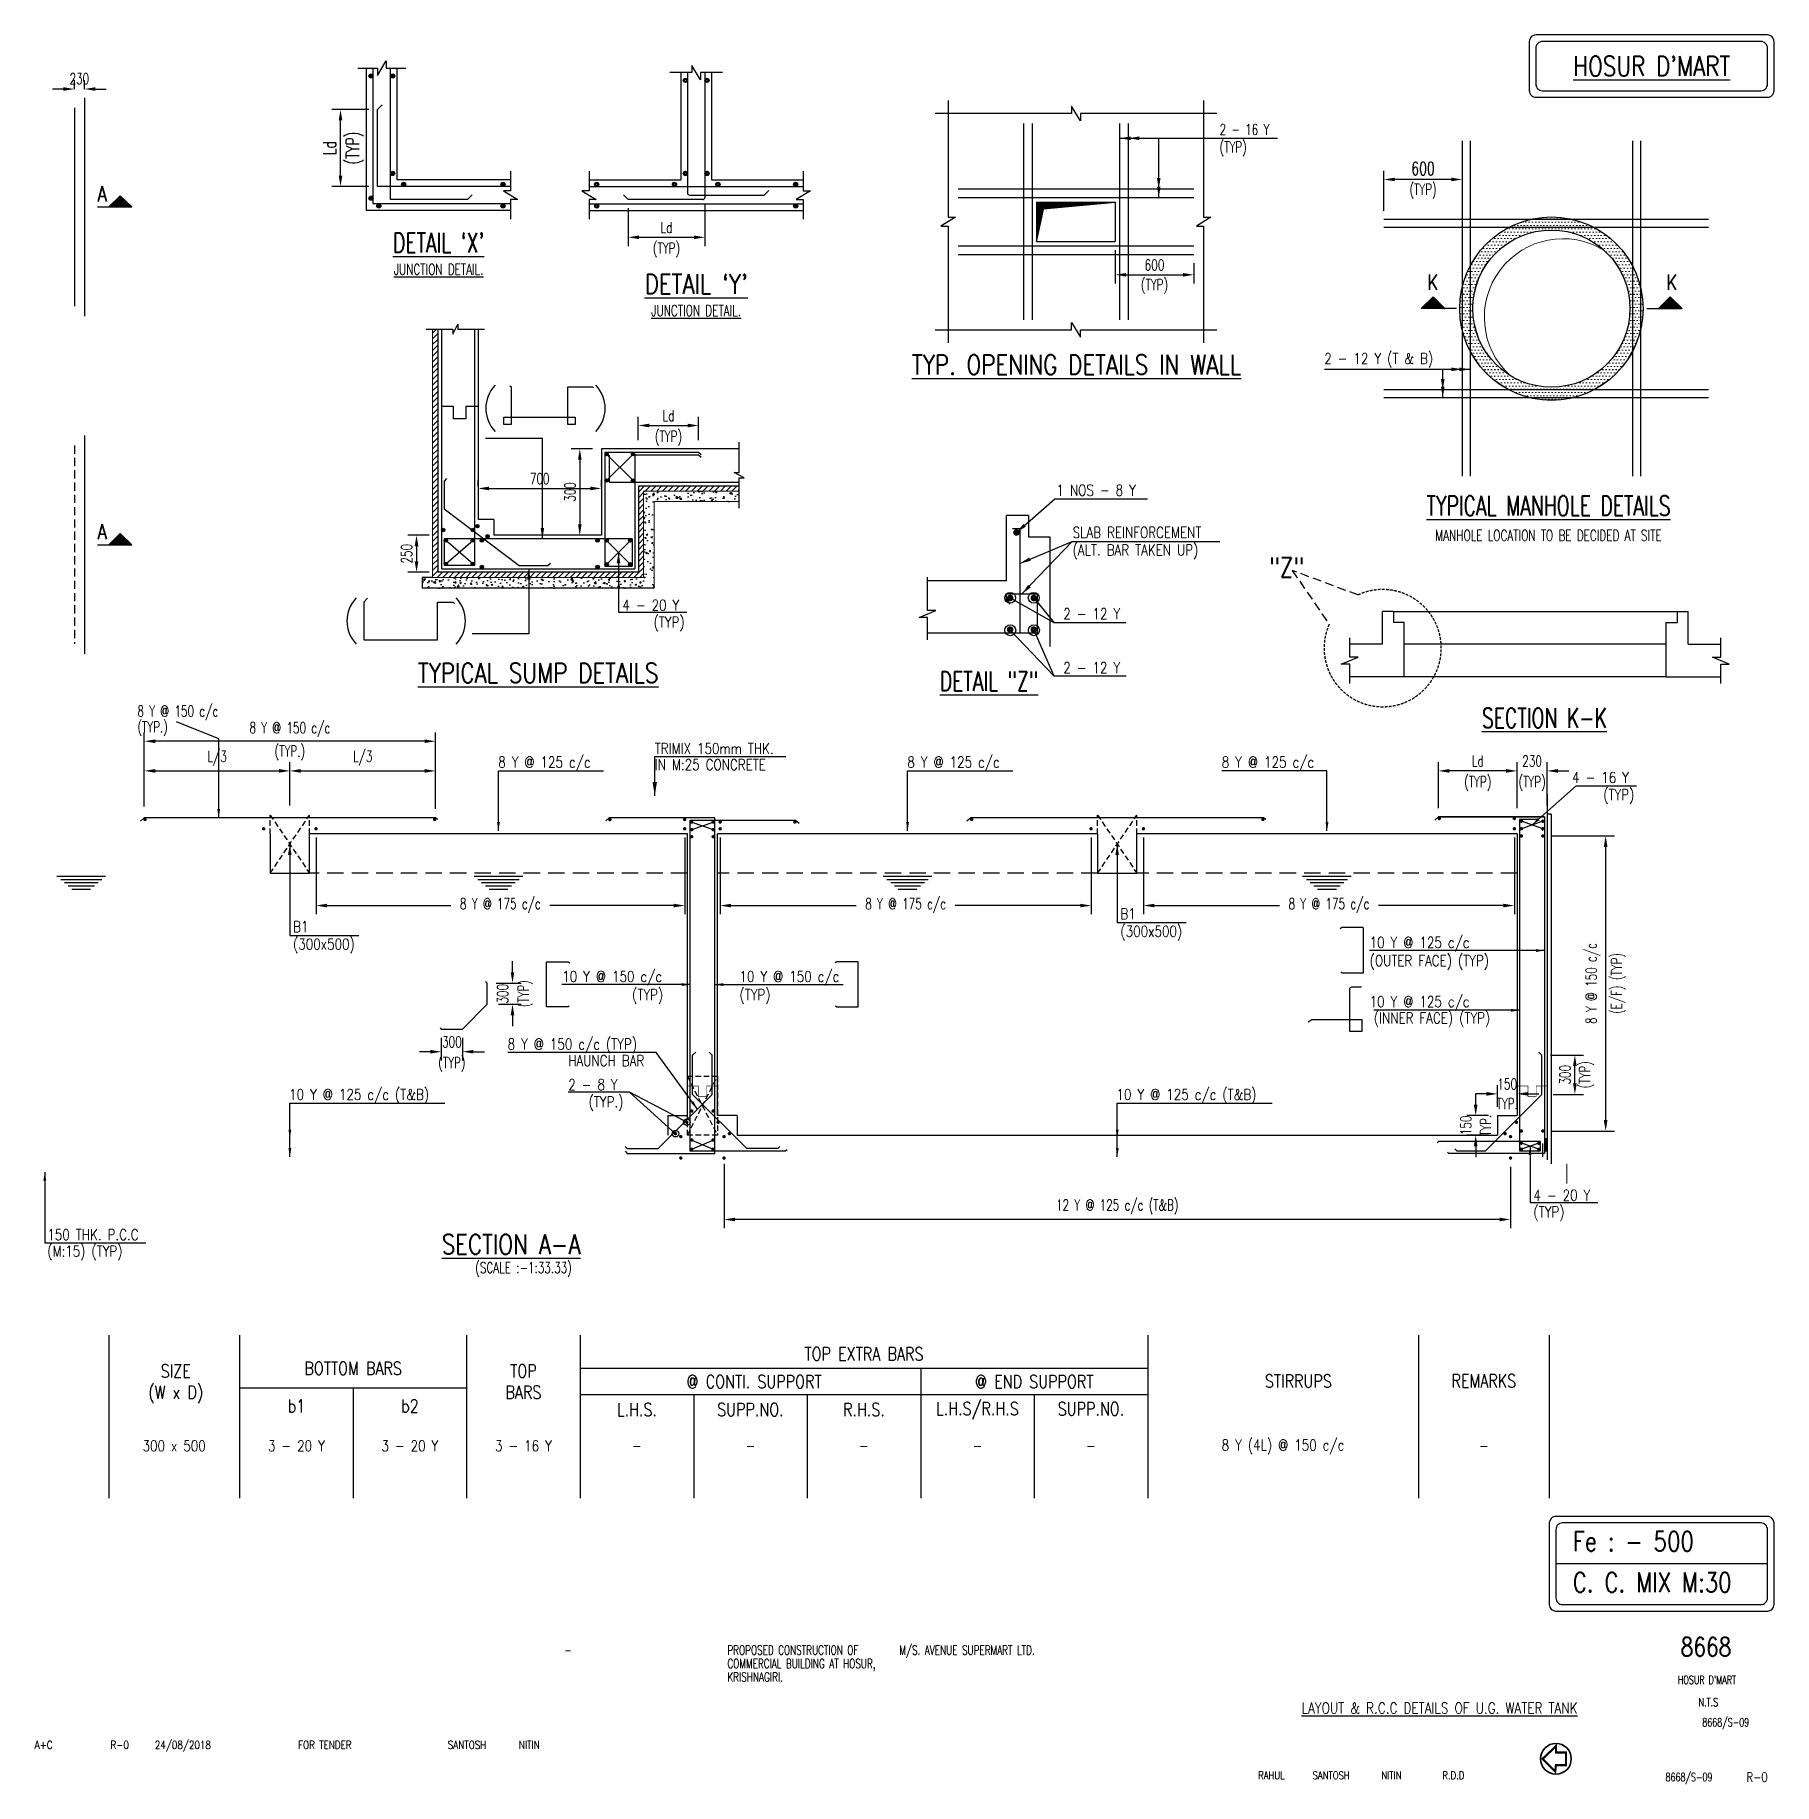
# Model space of a CAD drawing. Header units: inches. Extents: x 242373 to 956460, y -331936 to -238383.
# Drawn here: x 849662 to 889498, y -279138 to -239089 of the extents above; entities that cross this region are included whole.
import ezdxf
from ezdxf.enums import TextEntityAlignment as Align

# ---------------------------------------------------------------- set-up
doc = ezdxf.new("R2010")
doc.units = ezdxf.units.IN
doc.header["$MEASUREMENT"] = 0
doc.header["$PDMODE"] = 2
for name, pattern in [('( Hidden )', [0.375, 0.25, -0.125]), ('HIDDEN', [0.375, 0.25, -0.125]), ('HIDDEN2', [0.1875, 0.125, -0.0625])]:
    doc.linetypes.add(name, pattern=pattern)
for name, color, linetype in [('BEAM OUTTER', 4, 'Continuous'), ('LINE CUT', 8, 'Continuous'), ('NO. BEAM', 3, 'Continuous'), ('R.C.C. STRUCTURE', 4, 'Continuous'), ('S- PILE CAP', 4, 'Continuous'), ('S-BEAM INNER', 200, 'HIDDEN2'), ('S-BEAM OUTER', 4, 'Continuous'), ('S-COLUMN NO', 2, 'Continuous'), ('S-CONCRET LINE', 4, 'Continuous'), ('S-DIM-1', 5, 'Continuous'), ('S-HATCH', 8, 'Continuous'), ('S-LINE CUT', 8, 'Continuous'), ('S-P.C.C.', 8, 'Continuous'), ('S-REINFORCEMENT', 6, 'Continuous'), ('S-SECTION MARK', 1, 'Continuous'), ('S-TEXT', 2, 'Continuous'), ('S-TEXT-1', 4, 'Continuous'), ('S-TITAL', 6, 'Continuous'), ('S-TITIL', 6, 'Continuous'), ('SCH-LINE', 7, 'Continuous'), ('SLAB UG.', 4, 'Continuous'), ('TEXT NORMAL', 4, 'Continuous'), ('TITLE', 6, 'Continuous')]:
    doc.layers.add(name, color=color, linetype=linetype)
doc.layers.add('hatch', color=8, linetype='Continuous', lineweight=0)
doc.layers.add('Wall', color=255, linetype='Continuous', lineweight=30)
doc.styles.add('ROMANS', font='SIMPLEX.shx', dxfattribs={"width": 0.7})
doc.dimstyles.new('dim100', dxfattribs={"dimtxt": 250, "dimasz": 250, "dimexe": 200, "dimexo": 200, "dimgap": 100, "dimtad": 1, "dimdec": 0, "dimzin": 0, "dimdsep": 46, "dimtxsty": 'ROMANS', "dimcen": 0, "dimclrd": 5, "dimclre": 5, "dimclrt": 4, "dimadec": 0, "dimazin": 0, "dimtfac": 1, "dimtdec": 0, "dimtix": 1, "dimtofl": 0, "dimtmove": 2, "dimatfit": 3, "dimfxl": 0, "dimtolj": 1, "dimtzin": 0, "dimlwd": -1, "dimlwe": -1, "dimarcsym": 0})
doc.dimstyles.new('dim20', dxfattribs={"dimtxt": 250, "dimasz": 250, "dimexe": 200, "dimexo": 200, "dimgap": 100, "dimtad": 1, "dimdec": 0, "dimlfac": 0.2, "dimzin": 0, "dimdsep": 46, "dimtxsty": 'ROMANS', "dimcen": 0, "dimclrd": 5, "dimclre": 5, "dimclrt": 4, "dimadec": 0, "dimazin": 0, "dimtfac": 1, "dimtdec": 0, "dimtix": 1, "dimtofl": 0, "dimtmove": 2, "dimatfit": 3, "dimfxl": 0, "dimtolj": 1, "dimtzin": 0, "dimlwd": -1, "dimlwe": -1, "dimarcsym": 0})
doc.dimstyles.new('dim25', dxfattribs={"dimtxt": 250, "dimasz": 250, "dimexe": 200, "dimexo": 200, "dimgap": 100, "dimtad": 1, "dimdec": 0, "dimlfac": 0.25, "dimzin": 0, "dimdsep": 46, "dimtxsty": 'ROMANS', "dimcen": 0, "dimclrd": 5, "dimclre": 5, "dimclrt": 4, "dimadec": 0, "dimazin": 0, "dimtfac": 1, "dimtdec": 0, "dimtix": 1, "dimtofl": 0, "dimtmove": 2, "dimatfit": 3, "dimfxl": 0, "dimtolj": 1, "dimtzin": 0, "dimlwd": -1, "dimlwe": -1, "dimarcsym": 0})
doc.dimstyles.new('dim33.33', dxfattribs={"dimtxt": 250, "dimasz": 250, "dimexe": 200, "dimexo": 200, "dimgap": 100, "dimtad": 1, "dimdec": 0, "dimlfac": 0.333331, "dimzin": 0, "dimdsep": 46, "dimtxsty": 'ROMANS', "dimcen": 0, "dimclrd": 5, "dimclre": 5, "dimclrt": 4, "dimadec": 0, "dimazin": 0, "dimtfac": 1, "dimtdec": 0, "dimtix": 1, "dimtofl": 0, "dimtmove": 2, "dimatfit": 3, "dimfxl": 0, "dimtolj": 1, "dimtzin": 0, "dimlwd": -1, "dimlwe": -1, "dimarcsym": 0})
doc.dimstyles.new('dim66.67(1.5)', dxfattribs={"dimtxt": 250, "dimasz": 250, "dimexe": 200, "dimexo": 200, "dimgap": 100, "dimtad": 1, "dimdec": 0, "dimlfac": 0.666666, "dimzin": 0, "dimdsep": 46, "dimtxsty": 'ROMANS', "dimcen": 0, "dimclrd": 5, "dimclre": 5, "dimclrt": 4, "dimadec": 0, "dimazin": 0, "dimtfac": 1, "dimtdec": 0, "dimtix": 1, "dimtofl": 0, "dimtmove": 2, "dimatfit": 3, "dimfxl": 0, "dimtolj": 1, "dimtzin": 0, "dimlwd": -1, "dimlwe": -1, "dimarcsym": 0})

msp = doc.modelspace()

# ---------------------------------------------------------------- texts
at = {"layer": 'S-COLUMN NO', "style": 'ROMANS', "width": 0.7}
for s, p in [('%%UJUNCTION DETAIL.', (858908.2, -244455, 0)), ('%%UJUNCTION DETAIL.', (864808.1, -245399, 0)), ('MANHOLE LOCATION TO BE DECIDED AT SITE', (884330.8, -250548.2, 0))]:
    msp.add_text(s, height=250, dxfattribs=at).set_placement(p, align=Align.MIDDLE_CENTER)
at = {"layer": 'S-SECTION MARK', "style": 'ROMANS', "width": 0.8}
for s, height, p in [('A', 350, (851203.8, -242726.8, 0)), ('K', 350, (881680.5, -244751.7, 0)), ('K', 350, (887154.8, -244751.7, 0)), ('A', 350, (851203.8, -250462.6, 0)), ('"Z"', 450, (878332, -251279.3, 0))]:
    msp.add_text(s, height=height, dxfattribs=at).set_placement(p, align=Align.MIDDLE)
at = {"layer": 'S-TEXT', "style": 'ROMANS', "width": 0.8}
for s, p in [('BOTTOM BARS', (856950.7, -269769.4, 0)), ('SIZE', (852887, -269831.2, 0)), ('TOP', (860850.7, -269831.2, 0)), ('STIRRUPS', (878600.7, -270060.8, 0)), ('REMARKS', (882850.7, -270055.3, 0)), ('(W x D)', (852887, -270317.6, 0)), ('BARS', (860850.7, -270317.6, 0)), ('b1', (855650.7, -270634.2, 0)), ('b2', (858250.7, -270634.2, 0))]:
    msp.add_text(s, height=300, dxfattribs=at).set_placement(p, align=Align.CENTER)
for s, p in [('TOP EXTRA BARS', (868650.7, -269288.6, 0)), (' @ CONTI. SUPPORT', (866050.7, -269924.7, 0)), ('@ END SUPPORT', (872550.7, -269924.7, 0)), ('L.H.S.', (863450.7, -270564.5, 0)), ('SUPP.NO.', (866050.7, -270564.5, 0)), ('R.H.S.', (868650.7, -270564.5, 0)), ('L.H.S/R.H.S', (871250.7, -270564.5, 0)), ('SUPP.NO.', (873850.7, -270548, 0))]:
    msp.add_text(s, height=300, dxfattribs=at).set_placement(p, align=Align.MIDDLE)
at = {"layer": 'S-TEXT', "style": 'ROMANS', "width": 0.7}
for s, height, p in [('M/S. AVENUE SUPERMART LTD.', 211.859, (869460.1, -276072.9, 0)), ('-', 211.9, (861792.5, -276072.9, 0)), ('COMMERCIAL BUILDING AT HOSUR,', 211.859, (865523.2, -276380, -4.8)), ('PROPOSED CONSTRUCTION OF', 211.859, (865523.2, -276072.9, -4.8)), ('KRISHNAGIRI.', 211.859, (865523.2, -276687.2, -4.8)), ("HOSUR D'MART", 190.518, (887295.7, -276753.4, -5.3)), ('N.T.S', 190.52, (887770.6, -277264.7, -5.3)), ('8668/S-09', 190.52, (887854, -277726.1, 0))]:
    msp.add_text(s, height=height, dxfattribs=at).set_placement(p, align=Align.MIDDLE_LEFT)
at = {"layer": 'S-TEXT', "style": 'ROMANS'}
for s, height, width, p in [('A+C', 183.37, 0.8, (849860.2, -278242.2, 0)), ('R-0', 183.37, 0.8, (851602.5, -278242.2, 0)), ('24/08/2018', 183.37, 0.8, (853050, -278242.2, 0)), ('FOR TENDER', 183.37, 0.8, (856302.4, -278242.2, 0)), ('SANTOSH', 183.37, 0.8, (859559.6, -278242.2, 0)), ('NITIN', 183.37, 0.8, (860986.2, -278242.2, 0)), ('RAHUL', 176.55, 0.8, (877984.6, -278939.9, 0)), ('SANTOSH', 176.55, 0.8, (879353.3, -278939.9, 0)), ('NITIN', 176.55, 0.8, (880732.9, -278939.9, 0)), ('R.D.D', 176.55, 0.8, (882152.5, -278939.9, 0)), ('8668/S-09', 190.52, 0.7, (887549.3, -278979.6, 0)), ('R-0', 211.86, 0.8, (889109.1, -278979.6, 0))]:
    msp.add_text(s, height=height, dxfattribs=dict(at, width=width)).set_placement(p, align=Align.MIDDLE_CENTER)
at = {"layer": 'S-TEXT', "insert": (860854.2, -267189.3, 0), "char_height": 250, "width": 16150, "attachment_point": 2, "style": 'ROMANS'}
msp.add_mtext('(SCALE :-1:33.33)', dxfattribs=at)
at = {"layer": 'S-TEXT-1', "style": 'ROMANS'}
for s, width, p in [('2 - 16 Y ', 0.7, (876798.3, -241254, 0)), ('(TYP)', 0.7, (876798.3, -241654, 0)), ('4 - 20 Y', 0.8, (863118, -252144.7)), ('(TYP)', 0.8, (863832.3, -252533.9)), ('8 Y @ 150 c/c', 0.7, (852008.8, -254570.9, 62)), ('(TYP.)', 0.7, (852008.8, -254931.1, 62)), ('TRIMIX 150mm THK.', 0.8, (863859.2, -255427.1, 811129.9)), ('IN M:25 CONCRETE', 0.8, (863859.2, -255797.1, 811129.9))]:
    msp.add_text(s, height=250, dxfattribs=dict(at, width=width)).set_placement(p, align=Align.MIDDLE_LEFT)
at = {"layer": 'S-TEXT-1', "style": 'ROMANS', "width": 0.8}
for s, p in [('8 Y @ 125 c/c', (860274, -255863.7, 0)), ('8 Y @ 125 c/c', (869645.2, -255863.7, 0)), ('8 Y @ 125 c/c', (876848, -255863.7, 0)), ('4 - 16 Y', (884872.3, -256215.4, 0)), ('(TYP)', (885586.6, -256609.9, 0)), ('B1', (874526.7, -259338, 0)), ('B1', (855574.2, -259631.9, 0)), ('(300x500)', (874526.7, -259738, 0)), ('(300x500)', (855574.2, -260031.9, 0)), ('10 Y @ 125 c/c', (880235.2, -259993.2, 0)), ('(OUTER FACE) (TYP)', (880235.2, -260411.2, 0)), ('10 Y @ 150 c/c', (861740.5, -260772.6, 0)), ('10 Y @ 150 c/c', (865800, -260772.6, 0)), ('(TYP)', (863340.5, -261190.6, 0)), ('(TYP)', (865800, -261190.6, 0)), ('10 Y @ 125 c/c', (880235.2, -261348.1, 0)), ('(INNER FACE) (TYP)', (880330.4, -261721.7, 0)), ('8 Y @ 150 c/c (TYP)', (860488.3, -262321.1, 0)), ('HAUNCH BAR', (861878.1, -262701.5, 0)), ('2 - 8 Y', (861878.4, -263248.1, 0)), ('10 Y @ 125 c/c (T&B)', (855484.3, -263474, 0)), ('(TYP.)', (862345.1, -263642.3, 0)), ('10 Y @ 125 c/c (T&B)', (874436.8, -263474, 0)), ('4 - 20 Y', (883986.8, -265782.1, 0)), ('(TYP)', (883986.8, -266163.6, 0)), ('150 THK. P.C.C ', (849945.4, -266684.9, 0)), ('(M:15) (TYP) ', (849944.6, -267062.1, 0))]:
    msp.add_text(s, height=250, dxfattribs=at).set_placement(p)
for s, p in [('300 x 500', (852850.7, -271394.9, 0)), ('3 - 20 Y', (855650.7, -271394.9, 0)), ('3 - 20 Y', (858250.7, -271394.9, 0)), ('3 - 16 Y', (860850.7, -271394.9, 0)), ('-', (863450.7, -271394.9, 0)), ('-', (866050.7, -271394.9, 0)), ('-', (868650.7, -271394.9, 0)), ('-', (871250.7, -271394.9, 0)), ('-', (873850.7, -271394.9, 0)), ('8 Y (4L) @ 150 c/c', (878250.7, -271394.9, 0)), ('-', (882850.7, -271394.9, 0))]:
    msp.add_text(s, height=250, dxfattribs=at).set_placement(p, align=Align.MIDDLE)
at = {"layer": 'S-TITAL', "color": 6, "style": 'ROMANS', "width": 0.7}
msp.add_text("%%UDETAIL `X'", height=450, dxfattribs=at).set_placement((858908.2, -243846.4, 0), align=Align.MIDDLE_CENTER)
for s, p in [('%%UTYPICAL MANHOLE DETAILS', (884330.8, -249869.7, 0)), ('%%UDETAIL "Z"', (871513.6, -253885.4)), ('%%USECTION K-K', (884238.1, -254726.4, 0))]:
    msp.add_text(s, height=450, dxfattribs=at).set_placement(p, align=Align.MIDDLE)
at = {"layer": 'S-TITIL', "style": 'ROMANS', "width": 0.8}
for s, p in [("%%UDETAIL `Y'", (864808.1, -244790.4, 0)), ('%%UTYP. OPENING DETAILS IN WALL', (873522.5, -246640.2, 0)), ('%%UTYPICAL SUMP DETAILS', (861187.9, -253698))]:
    msp.add_text(s, height=450, dxfattribs=at).set_placement(p, align=Align.MIDDLE_CENTER)
msp.add_text('%%USECTION A-A', height=450, dxfattribs=at).set_placement((858979, -267005.5, 0))
at = {"layer": 'S-TITIL', "color": 1, "style": 'ROMANS', "width": 0.8}
for s, height, p in [('8668', 423.72, (887938, -275995.2, 0)), ('%%ULAYOUT & R.C.C DETAILS OF U.G. WATER TANK', 252.23, (881836.9, -277399, 0))]:
    msp.add_text(s, height=height, dxfattribs=at).set_placement(p, align=Align.MIDDLE_CENTER)
at = {"layer": 'TEXT NORMAL', "color": 4, "style": 'ROMANS', "width": 0.8}
for s, p in [('2 - 12 Y (T & B)', (879195.8, -246621.9, 0)), ('1 NOS - 8 Y', (873060.9, -249638.1)), ('SLAB REINFORCEMENT', (873431.3, -250605.3)), ('(ALT. BAR TAKEN UP)', (873431.3, -251006.7)), ('2 - 12 Y', (873217.9, -252467.3)), ('2 - 12 Y', (873217.9, -253701.8))]:
    msp.add_text(s, height=250, dxfattribs=at).set_placement(p)
at = {"layer": 'TITLE', "style": 'ROMANS', "width": 0.8}
msp.add_text("%%UHOSUR D'MART", height=450, dxfattribs=at).set_placement((886695, -239802.1, 0), align=Align.MIDDLE_CENTER)
for s, p in [('Fe : - 500', (884885.9, -273580.5, 0)), ('C. C. MIX M:30', (884885.9, -274521.1, 0))]:
    msp.add_text(s, height=450, dxfattribs=at).set_placement(p, align=Align.MIDDLE_LEFT)

# ---------------------------------------------------------------- blocks, each defined once
blk = doc.blocks.new('*D40')
at = {"layer": 'Defpoints', "color": 0, "ltscale": 2}
for p in [(883611, -255940), (883611, -256933), (884301, -256933)]:
    blk.add_point(p, dxfattribs=at)
at = {"layer": 'S-DIM-1', "color": 5, "ltscale": 2}
for p, q in [((883611, -256733), (883611, -255740)), ((884301, -256733), (884301, -255740)), ((883361, -255940), (883111, -255940)), ((884551, -255940), (884801, -255940))]:
    blk.add_line(p, q, dxfattribs=at)
for points in [[(883361, -255898), (883361, -255982), (883611, -255940)], [(884551, -255898), (884551, -255982), (884301, -255940)]]:
    blk.add_solid(points, dxfattribs=at)
at = {"layer": 'S-DIM-1', "color": 4, "ltscale": 2, "char_height": 250, "attachment_point": 5, "style": 'ROMANS'}
for s, insert in [('\\A1;230', (883956, -255715)), ('\\A1;(TYP)', (883956, -256231))]:
    blk.add_mtext(s, dxfattribs=dict(at, insert=insert))
blk = doc.blocks.new('*D41')
at = {"layer": 'Defpoints', "color": 0, "ltscale": 2}
for p in [(881811, -255940), (881811, -256993), (883611, -256993)]:
    blk.add_point(p, dxfattribs=at)
at = {"layer": 'S-DIM-1', "color": 5, "ltscale": 2}
for p, q in [((881811, -256793), (881811, -255740)), ((883611, -256793), (883611, -255740)), ((883361, -255940), (882061, -255940))]:
    blk.add_line(p, q, dxfattribs=at)
for points in [[(882061, -255898), (882061, -255982), (881811, -255940)], [(883361, -255898), (883361, -255982), (883611, -255940)]]:
    blk.add_solid(points, dxfattribs=at)
at = {"layer": 'S-DIM-1', "color": 4, "ltscale": 2, "char_height": 250, "attachment_point": 5, "style": 'ROMANS'}
for s, insert in [('\\A1;Ld', (882711, -255715)), ('\\A1;(TYP)', (882711, -256231))]:
    blk.add_mtext(s, dxfattribs=dict(at, insert=insert))
blk = doc.blocks.new('*D42')
at = {"layer": 'Defpoints', "color": 0, "ltscale": 2}
for p in [(884181, -262447), (884936, -262447), (884241, -263347)]:
    blk.add_point(p, dxfattribs=at)
at = {"layer": 'S-DIM-1', "color": 5, "ltscale": 2}
for p, q in [((884381, -262447), (885136, -262447)), ((884936, -263097), (884936, -262697)), ((884441, -263347), (885136, -263347))]:
    blk.add_line(p, q, dxfattribs=at)
for points in [[(884894, -262697), (884977, -262697), (884936, -262447)], [(884894, -263097), (884977, -263097), (884936, -263347)]]:
    blk.add_solid(points, dxfattribs=at)
at = {"layer": 'S-DIM-1', "color": 4, "ltscale": 2, "char_height": 250, "rotation": 90, "style": 'ROMANS'}
for s, insert, attachment_point in [('\\A1;300', (884836, -262897), 8), ('\\A1;(TYP)', (885036, -262897), 2)]:
    blk.add_mtext(s, dxfattribs=dict(at, insert=insert, attachment_point=attachment_point))
blk = doc.blocks.new('*D43')
at = {"layer": 'Defpoints', "color": 0, "ltscale": 2}
for p in [(884211, -257429), (884211, -264187), (885641, -264187)]:
    blk.add_point(p, dxfattribs=at)
at = {"layer": 'S-DIM-1', "color": 5, "ltscale": 2}
for p, q in [((884411, -257429), (885841, -257429)), ((885641, -257679), (885641, -263937)), ((884411, -264187), (885841, -264187))]:
    blk.add_line(p, q, dxfattribs=at)
for points in [[(885599, -257679), (885682, -257679), (885641, -257429)], [(885599, -263937), (885682, -263937), (885641, -264187)]]:
    blk.add_solid(points, dxfattribs=at)
at = {"layer": 'S-DIM-1', "color": 4, "ltscale": 2, "char_height": 250, "attachment_point": 5, "rotation": 90, "style": 'ROMANS'}
for s, insert in [('\\A1;8 Y @ 150 c/c', (885350, -260808)), ('\\A1;(E/F) (TYP)', (885931, -260808))]:
    blk.add_mtext(s, dxfattribs=dict(at, insert=insert))
blk = doc.blocks.new('*D44')
at = {"layer": 'Defpoints', "color": 0}
for p in [(883611, -263335), (883161, -263833), (883611, -263833)]:
    blk.add_point(p, dxfattribs=at)
at = {"layer": 'S-DIM-1', "color": 5}
for p, q in [((882911, -263335), (882661, -263335)), ((883161, -263633), (883161, -263135)), ((883611, -263633), (883611, -263135)), ((883861, -263335), (884111, -263335))]:
    blk.add_line(p, q, dxfattribs=at)
for points in [[(882911, -263293), (882911, -263377), (883161, -263335)], [(883861, -263293), (883861, -263377), (883611, -263335)]]:
    blk.add_solid(points, dxfattribs=at)
at = {"layer": 'S-DIM-1', "color": 4, "char_height": 250, "style": 'ROMANS'}
for s, insert, attachment_point in [('\\A1;150', (883386, -263235), 8), ('\\A1;TYP.', (883386, -263435), 2)]:
    blk.add_mtext(s, dxfattribs=dict(at, insert=insert, attachment_point=attachment_point))
blk = doc.blocks.new('*D45')
at = {"layer": 'Defpoints', "color": 0}
for p in [(882664, -263833), (883161, -263833), (883161, -264283)]:
    blk.add_point(p, dxfattribs=at)
at = {"layer": 'S-DIM-1', "color": 5}
for p, q in [((882664, -263583), (882664, -263333)), ((882961, -263833), (882464, -263833)), ((882961, -264283), (882464, -264283)), ((882664, -264533), (882664, -264783))]:
    blk.add_line(p, q, dxfattribs=at)
for points in [[(882622, -263583), (882705, -263583), (882664, -263833)], [(882622, -264533), (882705, -264533), (882664, -264283)]]:
    blk.add_solid(points, dxfattribs=at)
at = {"layer": 'S-DIM-1', "color": 4, "char_height": 250, "rotation": 90, "style": 'ROMANS'}
for s, insert, attachment_point in [('\\A1;150', (882564, -264058), 8), ('\\A1;TYP.', (882764, -264058), 2)]:
    blk.add_mtext(s, dxfattribs=dict(at, insert=insert, attachment_point=attachment_point))
blk = doc.blocks.new('*D46')
at = {"layer": 'Defpoints', "color": 0}
for p in [(880558, -242398), (880558, -243315), (882358, -243315)]:
    blk.add_point(p, dxfattribs=at)
at = {"layer": 'S-DIM-1', "color": 5}
for p, q in [((880558, -243115), (880558, -242198)), ((882358, -243115), (882358, -242198)), ((882108, -242398), (880808, -242398))]:
    blk.add_line(p, q, dxfattribs=at)
for points in [[(880808, -242356), (880808, -242439), (880558, -242398)], [(882108, -242356), (882108, -242439), (882358, -242398)]]:
    blk.add_solid(points, dxfattribs=at)
at = {"layer": 'S-DIM-1', "color": 4, "char_height": 250, "style": 'ROMANS'}
for s, insert, attachment_point in [('\\A1;{\\H1.2x;600', (881458, -242298), 8), ('\\A1;(TYP)}', (881458, -242498), 2)]:
    blk.add_mtext(s, dxfattribs=dict(at, insert=insert, attachment_point=attachment_point))
blk = doc.blocks.new('*D47')
at = {"layer": 'Defpoints', "color": 0}
for p in [(856662, -240797), (857508, -240797), (857508, -242557)]:
    blk.add_point(p, dxfattribs=at)
at = {"layer": 'S-DIM-1', "color": 5}
for p, q in [((857308, -240797), (856462, -240797)), ((856662, -242307), (856662, -241047)), ((857308, -242557), (856462, -242557))]:
    blk.add_line(p, q, dxfattribs=at)
for points in [[(856620, -241047), (856703, -241047), (856662, -240797)], [(856620, -242307), (856703, -242307), (856662, -242557)]]:
    blk.add_solid(points, dxfattribs=at)
at = {"layer": 'S-DIM-1', "color": 4, "char_height": 300, "attachment_point": 5, "rotation": 90, "style": 'ROMANS'}
for s, insert in [('\\A1;(TYP)', (856990, -241677)), ('\\A1;Ld', (856412, -241677))]:
    blk.add_mtext(s, dxfattribs=dict(at, insert=insert))
blk = doc.blocks.new('*D48')
at = {"layer": 'Defpoints', "color": 0}
for p in [(863248, -242857), (865008, -242757), (865008, -243722)]:
    blk.add_point(p, dxfattribs=at)
at = {"layer": 'S-REINFORCEMENT', "color": 5}
for p, q in [((863248, -243057), (863248, -243922)), ((865008, -242957), (865008, -243922)), ((863498, -243722), (864758, -243722))]:
    blk.add_line(p, q, dxfattribs=at)
for points in [[(863498, -243680), (863498, -243764), (863248, -243722)], [(864758, -243680), (864758, -243764), (865008, -243722)]]:
    blk.add_solid(points, dxfattribs=at)
at = {"layer": 'S-REINFORCEMENT', "color": 4, "char_height": 250, "attachment_point": 5, "style": 'ROMANS'}
for s, insert in [('\\A1;Ld', (864128, -243497)), ('\\A1;(TYP)', (864128, -244013))]:
    blk.add_mtext(s, dxfattribs=dict(at, insert=insert))
blk = doc.blocks.new('*D49')
at = {"layer": 'Defpoints', "color": 0}
for p in [(874407, -243814), (876207, -244114), (876207, -244580)]:
    blk.add_point(p, dxfattribs=at)
at = {"layer": 'S-DIM-1', "color": 5}
for p, q in [((874407, -244014), (874407, -244780)), ((874657, -244580), (875957, -244580)), ((876207, -244314), (876207, -244780))]:
    blk.add_line(p, q, dxfattribs=at)
for points in [[(874657, -244539), (874657, -244622), (874407, -244580)], [(875957, -244539), (875957, -244622), (876207, -244580)]]:
    blk.add_solid(points, dxfattribs=at)
at = {"layer": 'S-DIM-1', "color": 4, "char_height": 250, "style": 'ROMANS'}
for s, insert, attachment_point in [('\\A1;600', (875307, -244480), 8), ('\\A1;(TYP)', (875307, -244680), 2)]:
    blk.add_mtext(s, dxfattribs=dict(at, insert=insert, attachment_point=attachment_point))
blk = doc.blocks.new('*D50')
at = {"layer": 'Defpoints', "color": 0, "ltscale": 2}
for p in [(856101, -257266), (864545, -257268), (856101, -259023)]:
    blk.add_point(p, dxfattribs=at)
at = {"layer": 'S-DIM-1', "color": 5, "ltscale": 2}
for p, q in [((856101, -257466), (856101, -259223)), ((864545, -257468), (864545, -259223)), ((856351, -259023), (859190, -259023)), ((864295, -259023), (861457, -259023))]:
    blk.add_line(p, q, dxfattribs=at)
for points in [[(856351, -258982), (856351, -259065), (856101, -259023)], [(864295, -258982), (864295, -259065), (864545, -259023)]]:
    blk.add_solid(points, dxfattribs=at)
at = {"layer": 'S-DIM-1', "color": 4, "ltscale": 2, "insert": (860323, -259023), "char_height": 250, "attachment_point": 5, "style": 'ROMANS'}
blk.add_mtext('\\A1;8 Y @ 175 c/c', dxfattribs=at)
blk = doc.blocks.new('*D51')
at = {"layer": 'Defpoints', "color": 0, "ltscale": 2}
for p in [(865357, -257266), (873854, -257266, 0), (865357, -259024)]:
    blk.add_point(p, dxfattribs=at)
at = {"layer": 'S-DIM-1', "color": 5, "ltscale": 2}
for p, q in [((865357, -257466), (865357, -259224)), ((873854, -257466), (873854, -259224)), ((865607, -259024), (868472, -259024)), ((873604, -259024), (870739, -259024))]:
    blk.add_line(p, q, dxfattribs=at)
for points in [[(865607, -258982), (865607, -259065), (865357, -259024)], [(873604, -258982), (873604, -259065), (873854, -259024)]]:
    blk.add_solid(points, dxfattribs=at)
at = {"layer": 'S-DIM-1', "color": 4, "ltscale": 2, "insert": (869605, -259024), "char_height": 250, "attachment_point": 5, "style": 'ROMANS'}
blk.add_mtext('\\A1;8 Y @ 175 c/c', dxfattribs=at)
blk = doc.blocks.new('*D52')
at = {"layer": 'Defpoints', "color": 0, "ltscale": 2}
for p in [(865446, -264736, 0), (883461, -264805, 0), (865446, -266212)]:
    blk.add_point(p, dxfattribs=at)
at = {"layer": 'S-DIM-1', "color": 5, "ltscale": 2}
for p, q in [((865446, -264936), (865446, -266412)), ((883461, -265005), (883461, -266412)), ((883211, -266212), (865696, -266212))]:
    blk.add_line(p, q, dxfattribs=at)
for points in [[(865696, -266170), (865696, -266254), (865446, -266212)], [(883211, -266170), (883211, -266254), (883461, -266212)]]:
    blk.add_solid(points, dxfattribs=at)
at = {"layer": 'S-DIM-1', "color": 4, "ltscale": 2, "insert": (874454, -265921), "char_height": 250, "attachment_point": 5, "style": 'ROMANS'}
blk.add_mtext('\\A1;12 Y @ 125 c/c (T&B)', dxfattribs=at)
blk = doc.blocks.new('*D53')
at = {"layer": 'Defpoints', "color": 0}
for p in [(850564, -240527), (850794, -240327), (850794, -240527)]:
    blk.add_point(p, dxfattribs=at)
at = {"layer": 'S-DIM-1', "color": 5}
for p, q in [((850564, -240327), (850564, -240127)), ((850794, -240327), (850794, -240127)), ((850314, -240327), (850064, -240327)), ((851044, -240327), (851294, -240327))]:
    blk.add_line(p, q, dxfattribs=at)
for points in [[(850314, -240285), (850314, -240368), (850564, -240327)], [(851044, -240285), (851044, -240368), (850794, -240327)]]:
    blk.add_solid(points, dxfattribs=at)
at = {"layer": 'S-DIM-1', "color": 4, "insert": (850679, -240089), "char_height": 250, "attachment_point": 5, "style": 'ROMANS'}
blk.add_mtext('\\A1;230', dxfattribs=at)
blk = doc.blocks.new('*D54')
at = {"layer": 'Defpoints', "color": 0}
for p in [(858836, -255940), (855501, -256933, 11), (858836, -257012, 48)]:
    blk.add_point(p, dxfattribs=at)
at = {"layer": 'S-REINFORCEMENT', "color": 5}
for p, q in [((855501, -256733), (855501, -255740)), ((858836, -256812), (858836, -255740)), ((855751, -255940), (858586, -255940))]:
    blk.add_line(p, q, dxfattribs=at)
for points in [[(855751, -255898), (855751, -255982), (855501, -255940)], [(858586, -255898), (858586, -255982), (858836, -255940)]]:
    blk.add_solid(points, dxfattribs=at)
at = {"layer": 'S-REINFORCEMENT', "color": 4, "insert": (857169, -255650), "char_height": 250, "attachment_point": 5, "style": 'ROMANS'}
blk.add_mtext('\\A1;L/3', dxfattribs=at)
blk = doc.blocks.new('*D55')
at = {"layer": 'Defpoints', "color": 0}
for p in [(855501, -255940), (852166, -256852, 43), (855501, -256933, 11)]:
    blk.add_point(p, dxfattribs=at)
at = {"layer": 'S-REINFORCEMENT', "color": 5}
for p, q in [((852166, -256652), (852166, -255740)), ((855501, -256733), (855501, -255740)), ((852416, -255940), (855251, -255940))]:
    blk.add_line(p, q, dxfattribs=at)
for points in [[(852416, -255898), (852416, -255982), (852166, -255940)], [(855251, -255898), (855251, -255982), (855501, -255940)]]:
    blk.add_solid(points, dxfattribs=at)
at = {"layer": 'S-REINFORCEMENT', "color": 4, "insert": (853834, -255650), "char_height": 250, "attachment_point": 5, "style": 'ROMANS'}
blk.add_mtext('\\A1;L/3', dxfattribs=at)
blk = doc.blocks.new('*D56')
at = {"layer": 'Defpoints', "color": 0}
for p in [(852166, -255261), (852166, -256952, 49), (858836, -256952, 43)]:
    blk.add_point(p, dxfattribs=at)
at = {"layer": 'S-DIM-1', "color": 5}
for p, q in [((852166, -256752), (852166, -255061)), ((858836, -256752), (858836, -255061)), ((858586, -255261), (852416, -255261))]:
    blk.add_line(p, q, dxfattribs=at)
for points in [[(852416, -255219), (852416, -255302), (852166, -255261)], [(858586, -255219), (858586, -255302), (858836, -255261)]]:
    blk.add_solid(points, dxfattribs=at)
at = {"layer": 'S-DIM-1', "color": 4, "char_height": 250, "style": 'ROMANS'}
for s, insert, attachment_point in [('\\A1;8 Y @ 150 c/c', (855501, -255161), 8), ('\\A1;(TYP.)', (855501, -255361), 2)]:
    blk.add_mtext(s, dxfattribs=dict(at, insert=insert, attachment_point=attachment_point))
blk = doc.blocks.new('*D57')
at = {"layer": 'Defpoints', "color": 0, "ltscale": 2}
for p in [(875054, -257266), (883550, -257266, 0), (875054, -259023)]:
    blk.add_point(p, dxfattribs=at)
at = {"layer": 'S-DIM-1', "color": 5, "ltscale": 2}
for p, q in [((875054, -257466), (875054, -259223)), ((883550, -257466), (883550, -259223)), ((875304, -259023), (878169, -259023)), ((883300, -259023), (880435, -259023))]:
    blk.add_line(p, q, dxfattribs=at)
for points in [[(875304, -258982), (875304, -259065), (875054, -259023)], [(883300, -258982), (883300, -259065), (883550, -259023)]]:
    blk.add_solid(points, dxfattribs=at)
at = {"layer": 'S-DIM-1', "color": 4, "ltscale": 2, "insert": (879302, -259023), "char_height": 250, "attachment_point": 5, "style": 'ROMANS'}
blk.add_mtext('\\A1;8 Y @ 175 c/c', dxfattribs=at)
blk = doc.blocks.new('*D34')
at = {"layer": 'Defpoints', "color": 0}
for p in [(858892, -250545), (858402, -251392), (858892, -251392)]:
    blk.add_point(p, dxfattribs=at)
at = {"layer": 'S-DIM-1', "color": 5}
for p, q in [((858692, -250545), (858202, -250545)), ((858402, -250795), (858402, -251142)), ((858692, -251392), (858202, -251392))]:
    blk.add_line(p, q, dxfattribs=at)
for points in [[(858361, -250795), (858444, -250795), (858402, -250545)], [(858361, -251142), (858444, -251142), (858402, -251392)]]:
    blk.add_solid(points, dxfattribs=at)
at = {"layer": 'S-DIM-1', "color": 4, "insert": (858177, -250968), "char_height": 250, "attachment_point": 5, "rotation": 90, "style": 'ROMANS'}
blk.add_mtext('\\A1;250', dxfattribs=at)
blk = doc.blocks.new('*D35')
at = {"layer": 'Defpoints', "color": 0}
for p in [(864862, -248031), (863483, -248564), (864862, -248564)]:
    blk.add_point(p, dxfattribs=at)
at = {"layer": 'S-DIM-1', "color": 5}
for p, q in [((863483, -248364), (863483, -247831)), ((864862, -248364), (864862, -247831)), ((863733, -248031), (864612, -248031))]:
    blk.add_line(p, q, dxfattribs=at)
for points in [[(863733, -247989), (863733, -248073), (863483, -248031)], [(864612, -247989), (864612, -248073), (864862, -248031)]]:
    blk.add_solid(points, dxfattribs=at)
at = {"layer": 'S-DIM-1', "color": 4, "char_height": 250, "attachment_point": 5, "style": 'ROMANS'}
for s, insert in [('\\A1;Ld', (864173, -247806)), ('\\A1;(TYP)', (864173, -248321))]:
    blk.add_mtext(s, dxfattribs=dict(at, insert=insert))
blk = doc.blocks.new('*D36')
at = {"layer": 'Defpoints', "color": 0, "ltscale": 2}
for p in [(862636, -249473), (859812, -249632), (862636, -249632)]:
    blk.add_point(p, dxfattribs=at)
at = {"layer": 'S-DIM-1', "color": 5, "ltscale": 2}
for p, q in [((859812, -249432), (859812, -249273)), ((860062, -249473), (862386, -249473)), ((862636, -249432), (862636, -249273))]:
    blk.add_line(p, q, dxfattribs=at)
for points in [[(860062, -249431), (860062, -249514), (859812, -249473)], [(862386, -249431), (862386, -249514), (862636, -249473)]]:
    blk.add_solid(points, dxfattribs=at)
at = {"layer": 'S-DIM-1', "color": 4, "ltscale": 2, "insert": (861224, -249248), "char_height": 250, "attachment_point": 5, "style": 'ROMANS'}
blk.add_mtext('\\A1;700', dxfattribs=at)
blk = doc.blocks.new('*D37')
at = {"layer": 'Defpoints', "color": 0, "ltscale": 2}
for p in [(862636, -248564), (862142, -250545), (862636, -250545)]:
    blk.add_point(p, dxfattribs=at)
at = {"layer": 'S-DIM-1', "color": 5, "ltscale": 2}
for p, q in [((862436, -248564), (861942, -248564)), ((862142, -248814), (862142, -250295)), ((862436, -250545), (861942, -250545))]:
    blk.add_line(p, q, dxfattribs=at)
for points in [[(862101, -248814), (862184, -248814), (862142, -248564)], [(862101, -250295), (862184, -250295), (862142, -250545)]]:
    blk.add_solid(points, dxfattribs=at)
at = {"layer": 'S-DIM-1', "color": 4, "ltscale": 2, "insert": (861917, -249554), "char_height": 250, "attachment_point": 5, "rotation": 90, "style": 'ROMANS'}
blk.add_mtext('\\A1;300', dxfattribs=at)
blk = doc.blocks.new('*D38')
at = {"layer": 'Defpoints', "color": 0, "ltscale": 2}
for p in [(860023, -260799), (860601, -260799), (860083, -261285)]:
    blk.add_point(p, dxfattribs=at)
at = {"layer": 'S-DIM-1', "color": 5, "ltscale": 2}
for p, q in [((860601, -260549), (860601, -260299)), ((860223, -260799), (860801, -260799)), ((860283, -261285), (860801, -261285)), ((860601, -261535), (860601, -261785))]:
    blk.add_line(p, q, dxfattribs=at)
for points in [[(860559, -260549), (860642, -260549), (860601, -260799)], [(860559, -261535), (860642, -261535), (860601, -261285)]]:
    blk.add_solid(points, dxfattribs=at)
at = {"layer": 'S-DIM-1', "color": 4, "ltscale": 2, "char_height": 250, "attachment_point": 5, "rotation": 90, "style": 'ROMANS'}
for s, insert in [('\\A1;300', (860376, -261042)), ('\\A1;(TYP)', (860891, -261042))]:
    blk.add_mtext(s, dxfattribs=dict(at, insert=insert))
blk = doc.blocks.new('*D39')
at = {"layer": 'Defpoints', "color": 0, "ltscale": 2}
for p in [(858970, -261853), (859456, -261853), (859456, -262370)]:
    blk.add_point(p, dxfattribs=at)
at = {"layer": 'S-DIM-1', "color": 5, "ltscale": 2}
for p, q in [((858970, -262053), (858970, -262570)), ((859456, -262053), (859456, -262570)), ((858720, -262370), (858470, -262370)), ((859706, -262370), (859956, -262370))]:
    blk.add_line(p, q, dxfattribs=at)
for points in [[(858720, -262328), (858720, -262412), (858970, -262370)], [(859706, -262328), (859706, -262412), (859456, -262370)]]:
    blk.add_solid(points, dxfattribs=at)
at = {"layer": 'S-DIM-1', "color": 4, "ltscale": 2, "char_height": 250, "attachment_point": 5, "style": 'ROMANS'}
for s, insert in [('\\A1;300', (859213, -262145)), ('\\A1;(TYP)', (859213, -262660))]:
    blk.add_mtext(s, dxfattribs=dict(at, insert=insert))

# ---------------------------------------------------------------- dimensions: what is measured, and where the dimension line sits
at = {"layer": 'S-DIM-1'}
dim = msp.add_linear_dim(base=(850794.3, -240326.8, 0), p1=(850564.3, -240526.8, 0), p2=(850794.3, -240526.8, 0), dimstyle='dim100', dxfattribs=at)
dim.commit()
dim.dimension.update_dxf_attribs({"geometry": '*D53', "text_midpoint": (850679.3, -240089.2, 0), "dimtype": 160})
dim = msp.add_linear_dim(base=(856661.7, -240796.6, 0), p1=(857508.2, -242556.9, 0), p2=(857508.2, -240796.6, 0), angle=90, text='Ld\\X(TYP)', dimstyle='dim100', override={"dimtxt": 300}, dxfattribs=at)
dim.commit()
dim.dimension.update_dxf_attribs({"geometry": '*D47', "text_midpoint": (856661.7, -241676.7, 0)})
for base, p1, p2, text, picture, middle in [((880557.9, -242397.7, 0), (882357.9, -243315, 0), (880557.9, -243315, 0), '{\\H1.2x;600\\X(TYP)}', '*D46', (881457.9, -242397.7, 0)), ((864862.1, -248030.9), (863483.4, -248564.1), (864862.1, -248564.1), 'Ld\\X(TYP)', '*D35', (864172.7, -248030.9))]:
    dim = msp.add_linear_dim(base=base, p1=p1, p2=p2, text=text, dimstyle='dim25', dxfattribs=at)
    dim.commit()
    dim.dimension.update_dxf_attribs({"geometry": picture, "text_midpoint": middle})
for base, p1, p2, text, dimstyle, override, picture, middle in [((876206.9, -244580.4, 0), (874406.9, -243814.2, 0), (876206.9, -244114.2, 0), '<>\\X(TYP)', 'dim33.33', {"dimtofl": 1}, '*D49', (875306.9, -244580.4, 0)), ((852166.2, -255260.8, -16.3), (858836.2, -256952.4, 26.9), (852166.2, -256952.4, 32.6), '8 Y @ 150 c/c\\X(TYP.)', 'dim66.67(1.5)', {"dimfxl": 0.1, "dimarcsym": 1}, '*D56', (855501.2, -255260.8, -16.3))]:
    dim = msp.add_linear_dim(base=base, p1=p1, p2=p2, text=text, dimstyle=dimstyle, override=override, dxfattribs=at)
    dim.commit()
    dim.dimension.update_dxf_attribs({"geometry": picture, "text_midpoint": middle})
at = {"layer": 'S-DIM-1', "ltscale": 2}
for base, p1, p2, angle, text, dimstyle, picture, middle in [((862142.4, -250544.8), (862636, -248564.1), (862636, -250544.8), 90, '300', 'dim25', '*D37', (861917.4, -249554.4)), ((881811.2, -255940.1, 0), (883611.2, -256992.5, 0), (881811.2, -256992.5, 0), 180, 'Ld\\X(TYP)', 'dim33.33', '*D41', (882711.2, -255940.1, 0)), ((883611.2, -255940.1, 0), (884301.2, -256932.5, 0), (883611.2, -256932.5, 0), 180, '230\\X(TYP)', 'dim33.33', '*D40', (883956.2, -255940.1, 0)), ((885640.6, -264187, 0), (884211, -257428.5, 0), (884211, -264187, 0), 90, '8 Y @ 150 c/c\\X(E/F) (TYP)', 'dim33.33', '*D43', (885640.6, -260807.8, 0)), ((860600.8, -260798.6, 0), (860083.5, -261284.6, 0), (860023.5, -260798.6, 0), 90, '300\\X(TYP)', 'dim33.33', '*D38', (860600.8, -261041.6, 0)), ((884935.8, -262447.4, 0), (884241.2, -263347.4, 0), (884181.2, -262447.4, 0), 90, '<>\\X(TYP)', 'dim33.33', '*D42', (884935.8, -262897.4, 0)), ((865446.2, -266211.9, 0), (883461.2, -264805.5, 0), (865446.2, -264736.4, 0), 180, '12 Y @ 125 c/c (T&B)', 'dim33.33', '*D52', (874453.7, -265921.4, 0))]:
    dim = msp.add_linear_dim(base=base, p1=p1, p2=p2, angle=angle, text=text, dimstyle=dimstyle, dxfattribs=at)
    dim.commit()
    dim.dimension.update_dxf_attribs({"geometry": picture, "text_midpoint": middle})
for base, p1, p2, text, dimstyle, picture, middle in [((862636, -249472.7), (859812.4, -249632), (862636, -249632), '700', 'dim25', '*D36', (861224.2, -249247.7)), ((859455.5, -262369.9, 0), (858969.5, -261852.6, 0), (859455.5, -261852.6, 0), '300\\X(TYP)', 'dim33.33', '*D39', (859212.5, -262369.9, 0))]:
    dim = msp.add_linear_dim(base=base, p1=p1, p2=p2, text=text, dimstyle=dimstyle, dxfattribs=at)
    dim.commit()
    dim.dimension.update_dxf_attribs({"geometry": picture, "text_midpoint": middle})
at = {"layer": 'S-DIM-1'}
dim = msp.add_linear_dim(base=(858402.3, -251392.2), p1=(858892.4, -250544.8), p2=(858892.4, -251392.2), angle=90, text='250', dimstyle='dim25', dxfattribs=at)
dim.commit()
dim.dimension.update_dxf_attribs({"geometry": '*D34', "text_midpoint": (858177.3, -250968.5)})
at = {"layer": 'S-DIM-1', "ltscale": 2}
for base, p1, p2, picture, middle in [((856101.2, -259023.5, 0), (864545.4, -257268, 0), (856101.2, -257266, 0), '*D50', (860323.3, -259023.5, 0)), ((865357.3, -259023.5, 0), (873853.7, -257266, 0), (865357.3, -257266.1, 0), '*D51', (869605.5, -259023.5, 0)), ((875053.7, -259023.5, 0), (883550.2, -257265.9), (875053.7, -257266, 0), '*D57', (879301.9, -259023.5, 0))]:
    dim = msp.add_linear_dim(base=base, p1=p1, p2=p2, angle=180, text='8 Y @ 175 c/c', dimstyle='dim33.33', dxfattribs=at)
    dim.commit()
    dim.dimension.update_dxf_attribs({"geometry": picture, "text_midpoint": middle, "dimtype": 160})
at = {"layer": 'S-DIM-1', "color": 5}
for p1, p2, picture, middle in [((883161.2, -263832.5, 0), (883611.2, -263832.5, 0), '*D44', (883386.2, -263334.8, 0)), ((883161.2, -264282.8, 0), (883161.2, -263832.8, 0), '*D45', (882663.5, -264057.8, 0))]:
    dim = msp.add_aligned_dim(p1=p1, p2=p2, distance=497.7, text='150\\XTYP.', dimstyle='dim33.33', dxfattribs=at)
    dim.commit()
    dim.dimension.update_dxf_attribs({"geometry": picture, "text_midpoint": middle})
at = {"layer": 'S-REINFORCEMENT', "color": 5}
dim = msp.add_linear_dim(base=(865008.1, -243722.2, 0), p1=(863247.8, -242856.9, 0), p2=(865008.1, -242756.9, 0), text='Ld\\X(TYP)', dimstyle='dim100', dxfattribs=at)
dim.commit()
dim.dimension.update_dxf_attribs({"geometry": '*D48', "text_midpoint": (864127.9, -243722.2, 0)})
at = {"layer": 'S-REINFORCEMENT'}
for base, p1, p2, picture, middle in [((855501.2, -255940.1, -10.6), (852166.2, -256852.4, 32.6), (855501.2, -256932.5, 0), '*D55', (853833.7, -255649.6, -10.6)), ((858836.2, -255940.1, -10.6), (855501.2, -256932.5, 0), (858836.2, -257012.4, 37.6), '*D54', (857168.7, -255649.6, -10.6))]:
    dim = msp.add_linear_dim(base=base, p1=p1, p2=p2, text='L/3', dimstyle='dim66.67(1.5)', override={"dimfxl": 0.18, "dimarcsym": 1}, dxfattribs=at)
    dim.commit()
    dim.dimension.update_dxf_attribs({"geometry": picture, "text_midpoint": middle})

# ---------------------------------------------------------------- hatches: boundary and pattern name
at = {"layer": 'hatch'}
h = msp.add_hatch(dxfattribs=at)
h.set_pattern_fill('DOTS', color=256, scale=1200, style=0)
h.set_pattern_definition([(0, (644453.05, -377552.665), (37.5, 75), [0, -75])])
h.paths.add_polyline_path([(882297.6, -245354.7, 1), (886497.6, -245354.7, 1)])
h.paths.add_polyline_path([(886197.6, -245354.7, -1), (882597.6, -245354.7, -1)], flags=16)
h = msp.add_hatch(dxfattribs=at)
h.set_pattern_fill('DOTS', color=8, scale=1200, style=0)
h.set_pattern_definition([(0, (644453.3, -377552.92), (37.5, 75), [0, -75])])
h.paths.add_polyline_path([(882297.9, -245355, 1), (886497.9, -245355, 1)])
h.paths.add_polyline_path([(886197.9, -245355, -1), (882597.9, -245355, -1)], flags=16)
h = msp.add_hatch(dxfattribs=at)
h.set_pattern_fill('ANSI31', color=256, scale=750, style=0)
h.set_pattern_definition([(45, (-57322.95, 29112.705), (-66.291261, 66.291261), [])])
h.paths.add_polyline_path([(858892.4, -245826.7), (858771.3, -245826.7), (858771.3, -251513.2), (863604.4, -251513.2), (863604.4, -249532.5), (865795.7, -249532.5), (865795.7, -249411.4), (863483.4, -249411.4), (863483.4, -251392.2), (858892.4, -251392.2)])
at = {"layer": 'hatch', "linetype": 'ByBlock', "lineweight": -2}
h = msp.add_hatch(dxfattribs=at)
h.set_pattern_fill('AR-CONC', color=8, scale=50, style=0)
h.set_pattern_definition([(50, (-57322.95, 29112.7), (358.63009, -31.37607), [37.5, -412.5]), (355, (-57322.95, 29112.7), (-69.37567, 376.09607), [30, -330]), (100.4514, (-57293.07, 29110.1), (289.25469, 344.71977), [31.8701, -350.57106]), (46.1842, (-57322.95, 29212.7), (533.62052, -82.7595), [56.25, -618.75]), (96.6356, (-57278.5, 29205.8), (467.33135, 487.05894), [47.80514, -525.8565]), (351.1842, (-57322.95, 29212.7), (467.33097, 487.0593), [45, -495]), (21, (-57272.95, 29187.7), (298.45353, -201.309445), [37.5, -412.5]), (326, (-57272.95, 29187.7), (121.65767, 362.57502), [30, -330]), (71.4514, (-57248.08, 29170.93), (420.11131, 161.26525), [31.8701, -350.57106]), (37.5, (-57322.95, 29112.7), (6.079928, 166.446927), [0, -326, 0, -335, 0, -331.25]), (7.5, (-57322.95, 29112.7), (131.53477, 197.205856), [0, -191, 0, -318.5, 0, -126.25]), (327.5, (-57434.45, 29112.7), (266.911218, -11.277436), [0, -125, 0, -390, 0, -517.5]), (317.5, (-57484.45, 29112.7), (291.593085, 50.05249), [0, -162.5, 0, -259, 0, -367.5])])
h.paths.add_polyline_path([(865795.7, -249774.6), (865795.7, -249532.5), (863604.4, -249532.5), (863604.4, -251513.2), (858771.3, -251513.2), (858529.2, -251513.2), (858529.2, -251755.3), (863846.5, -251755.3), (863846.5, -249774.6)])
at = {"layer": 'S-HATCH'}
h = msp.add_hatch(dxfattribs=at)
h.set_pattern_fill('ANSI31', color=256, scale=56.25)
h.set_pattern_definition([(45, (793392.321, -284493.4565), (-4.97184456, 4.97184456), [])])
h.paths.add_polyline_path([(872766, -243073.3), (874406.9, -242914.2), (872606.9, -242914.2), (872606.9, -243814.2)])
at = {"layer": 'S-SECTION MARK'}
h = msp.add_hatch(dxfattribs=at)
h.set_pattern_fill('ANSI31', color=256, scale=166.25, angle=180, style=0)
h.set_pattern_definition([(225, (923549.09, -241252.765), (14.694563, -14.694563), [])])
h.paths.add_polyline_path([(851615.9, -242769.2), (851878.1, -243026.8), (851353.8, -243026.8)])
h = msp.add_hatch(dxfattribs=at)
h.set_pattern_fill('ANSI31', color=256, scale=166.25, angle=180, style=0)
h.set_pattern_definition([(225, (923549.448, -241253.134), (14.694563, -14.694563), [])])
h.paths.add_polyline_path([(851616.3, -242768.8), (851878.5, -243026.4), (851354.1, -243026.4)])
at = {"layer": 'S-SECTION MARK', "ltscale": 5}
h = msp.add_hatch(dxfattribs=at)
h.set_pattern_fill('ANSI31', color=256, scale=172.406964, angle=-180, style=0)
h.set_pattern_definition([(45, (807088.941, -247193.966), (-15.2387667, 15.2387667), [])])
h.paths.add_polyline_path([(881686.1, -245087.9), (881414.2, -245355), (881957.9, -245355)])
h = msp.add_hatch(dxfattribs=at)
h.set_pattern_fill('ANSI31', color=256, scale=172.406964, angle=-180, style=0)
h.set_pattern_definition([(135, (961718.96, -247193.966), (15.2387667, 15.2387667), [])])
h.paths.add_polyline_path([(887121.8, -245087.9), (887393.7, -245355), (886850, -245355)])
at = {"layer": 'S-SECTION MARK'}
h = msp.add_hatch(dxfattribs=at)
h.set_pattern_fill('ANSI31', color=256, scale=166.25, angle=180, style=0)
h.set_pattern_definition([(225, (923549.09, -248988.56), (14.694563, -14.694563), [])])
h.paths.add_polyline_path([(851615.9, -250505), (851878.1, -250762.6), (851353.8, -250762.6)])
h = msp.add_hatch(dxfattribs=at)
h.set_pattern_fill('ANSI31', color=256, scale=166.25, angle=180, style=0)
h.set_pattern_definition([(225, (923549.448, -248988.93), (14.694563, -14.694563), [])])
h.paths.add_polyline_path([(851616.3, -250504.6), (851878.5, -250762.2), (851354.1, -250762.2)])

# ---------------------------------------------------------------- linework, layer by layer
at = {"const_width": 11.2, "elevation": 0}
for points in [[(864606.2, -263155.4), (864856.4, -263155.4), (864856.4, -263400.8), (865046, -263400.8), (865046, -263155.4), (865296.2, -263155.4)], [(884301.2, -263155.4), (884051, -263155.4), (884051, -263400.8), (883861.4, -263400.8), (883861.4, -263155.4), (883611.2, -263155.4)]]:
    msp.add_lwpolyline(points, dxfattribs=at)
at = {"layer": 'BEAM OUTTER', "color": 5}
for p, q in [((872419.4, -250088.8), (871919.4, -250088.8)), ((871919.4, -251588.8), (871919.4, -250088.8)), ((872419.4, -250088.8), (872419.4, -250588.8)), ((872919.4, -250588.8), (872419.4, -250588.8)), ((872919.4, -253088.8), (872919.4, -250588.8)), ((871919.4, -251588.8), (870107.8, -251588.8)), ((880778.9, -252289.4, 0), (880528.9, -252289.4, 0)), ((880528.9, -253039.4, 0), (880528.9, -252289.4, 0)), ((880778.9, -252289.4, 0), (880778.9, -252539.4, 0)), ((887278.9, -252289.4, 0), (887528.9, -252289.4, 0)), ((887278.9, -252289.4, 0), (887278.9, -252539.4, 0)), ((887528.9, -253039.4, 0), (887528.9, -252289.4, 0)), ((881028.9, -252539.4, 0), (880778.9, -252539.4, 0)), ((881028.9, -253789.4, 0), (881028.9, -252539.4, 0)), ((887028.9, -252539.4, 0), (887278.9, -252539.4, 0)), ((887028.9, -253789.4, 0), (887028.9, -252539.4, 0)), ((880528.9, -253039.4, 0), (879777.3, -253039.4, 0)), ((887528.9, -253039.4, 0), (888280.4, -253039.4, 0)), ((881028.9, -253789.4, 0), (879777.3, -253789.4, 0)), ((887028.9, -253789.4, 0), (888280.4, -253789.4, 0))]:
    msp.add_line(p, q, dxfattribs=at)
at = {"layer": 'BEAM OUTTER', "color": 8}
for p, q in [((880778.9, -252289.4, 0), (887278.9, -252289.4, 0)), ((887028.9, -253789.4, 0), (881028.9, -253789.4, 0))]:
    msp.add_line(p, q, dxfattribs=at)
at = {"layer": 'BEAM OUTTER', "color": 9, "linetype": 'HIDDEN'}
msp.add_line((887028.9, -253039.4, 0), (881028.9, -253039.4, 0), dxfattribs=at)
at = {"layer": 'BEAM OUTTER', "color": 5}
for centre, radius in [((884397.6, -245354.7, 0), 2100), ((884397.9, -245355, 0), 2100), ((884397.6, -245354.7, 0), 1800), ((884397.9, -245355, 0), 1800)]:
    msp.add_circle(centre, radius, dxfattribs=at)
at = {"layer": 'hatch'}
for p, q in [((858771.3, -245826.7), (858771.3, -251513.2)), ((863604.4, -249532.5), (865795.7, -249532.5)), ((863604.4, -249532.5), (863604.4, -251513.2)), ((863846.5, -249774.6), (865795.7, -249774.6)), ((863846.5, -249774.6), (863846.5, -251755.3)), ((863604.4, -251513.2), (858771.3, -251513.2))]:
    msp.add_line(p, q, dxfattribs=at)
at = {"layer": 'hatch', "color": 8}
msp.add_line((884749.8, -265388.9, 0), (884749.8, -264938.9, 0), dxfattribs=at)
at = {"layer": 'hatch'}
msp.add_arc((884662.1, -245553.3, 0), 1800, 58.38295, 227.84013, dxfattribs=at)
at = {"layer": 'LINE CUT', "elevation": 0}
for points in [[(870581.9, -240589.2), (870581.9, -243262.8), (870748.2, -243262.8), (870415.5, -243465.5), (870581.9, -243465.5), (870581.9, -246139.2)], [(876431.9, -240589.2), (876431.9, -243262.8), (876598.2, -243262.8), (876265.5, -243465.5), (876431.9, -243465.5), (876431.9, -246139.2)], [(876731.9, -240889.2), (873608.2, -240889.2), (873608.2, -241055.5), (873405.5, -240722.8), (873405.5, -240889.2), (870281.9, -240889.2)], [(870281.9, -245839.2), (873405.5, -245839.2), (873405.5, -245672.8), (873608.2, -246005.5), (873608.2, -245839.2), (876731.9, -245839.2)]]:
    msp.add_lwpolyline(points, dxfattribs=at)
at = {"layer": 'LINE CUT'}
for points in [[(858621.3, -245826.7), (859231.8, -245826.7), (859231.8, -245941.8), (859351.9, -245711.6), (859351.9, -245826.7), (859962.4, -245826.7)], [(865795.7, -249924.6), (865795.7, -249229.4), (865910.8, -249229.4), (865680.6, -249109.3), (865795.7, -249109.3), (865795.7, -248414.1)]]:
    msp.add_lwpolyline(points, dxfattribs=at)
at = {"layer": 'NO. BEAM', "color": 2}
msp.add_line((889347.9, -274094.9, 0), (884500.7, -274094.9, 0), dxfattribs=at)
at = {"layer": 'NO. BEAM', "color": 2, "elevation": 0}
for points in [[(889347.9, -239089.2), (884042.2, -239089.2, 0.4142136), (883892.2, -239239.2), (883892.2, -240365, 0.4142136), (884042.2, -240515), (889347.9, -240515, 0.4142136), (889497.9, -240365), (889497.9, -239239.2, 0.4142136)], [(889197.9, -239239.2), (884192.2, -239239.2, 0.4142136), (884042.2, -239389.2), (884042.2, -240215, 0.4142136), (884192.2, -240365), (889197.9, -240365, 0.4142136), (889347.9, -240215), (889347.9, -239389.2, 0.4142136)], [(889347.9, -273011.3), (884500.7, -273011.3, 0.4142136), (884350.7, -273161.3), (884350.7, -275028.4, 0.4142136), (884500.7, -275178.4), (889347.9, -275178.4, 0.4142136), (889497.9, -275028.4), (889497.9, -273161.3, 0.4142136)], [(889197.9, -273161.3), (884650.7, -273161.3, 0.4142136), (884500.7, -273311.3), (884500.7, -274878.4, 0.4142136), (884650.7, -275028.4), (889197.9, -275028.4, 0.4142136), (889347.9, -274878.4), (889347.9, -273311.3, 0.4142136)]]:
    msp.add_lwpolyline(points, format="xyb", close=True, dxfattribs=at)
at = {"layer": 'R.C.C. STRUCTURE'}
msp.add_lwpolyline([(859812.4, -247595.6), (859529.9, -247595.6), (859529.9, -247878.1), (859247.5, -247878.1), (859247.5, -247595.6), (858965, -247595.6)], dxfattribs=at)
at = {"layer": 'S-BEAM INNER', "ltscale": 1500}
msp.add_line((850564.3, -248492.6, 0), (850564.3, -253032.6, 0), dxfattribs=at)
at = {"layer": 'S-BEAM OUTER'}
for p, q in [((850794.3, -240526.8, 0), (850794.3, -245526.8, 0)), ((850564.3, -240756.8, 0), (850564.3, -245296.8, 0)), ((850794.3, -248262.6, 0), (850794.3, -253262.6, 0))]:
    msp.add_line(p, q, dxfattribs=at)
at = {"layer": 'S-CONCRET LINE'}
for p, q in [((872606.9, -242914.2, 0), (872606.9, -243814.2, 0)), ((872606.9, -242914.2, 0), (874406.9, -242914.2, 0)), ((874406.9, -242914.2, 0), (874406.9, -243814.2, 0)), ((872606.9, -243814.2, 0), (874406.9, -243814.2, 0)), ((858892.4, -245826.7), (858892.4, -251392.2)), ((859812.4, -245826.7), (859812.4, -250181.7)), ((865795.7, -248564.1), (862636, -248564.1)), ((862636, -248564.1), (862636, -250544.8)), ((863483.4, -249411.4), (865795.7, -249411.4)), ((863483.4, -249411.4), (863483.4, -251392.2)), ((860175.5, -250181.7), (859812.4, -250181.7)), ((860175.5, -250181.7), (860175.5, -250544.8)), ((862636, -250544.8), (860175.5, -250544.8)), ((863483.4, -251392.2), (858892.4, -251392.2))]:
    msp.add_line(p, q, dxfattribs=at)
for centre, start, end in [((860751.4, -247637.1), 136.10751, 223.89249), ((861959.8, -247637.1), 316.10751, 43.89249), ((857571.5, -252507.1), 136.10751, 223.89249), ((858760, -252507.1), 316.10751, 43.89249)]:
    msp.add_arc(centre, 763.3, start, end, dxfattribs=at)
at = {"layer": 'S-HATCH'}
for p, q in [((872606.9, -243814.2, 0), (872766, -243073.3, 0)), ((872766, -243073.3, 0), (874406.9, -242914.2, 0))]:
    msp.add_line(p, q, dxfattribs=at)
at = {"layer": 'S-LINE CUT', "elevation": 0}
for points in [[(857058.2, -239850.8), (857506.9, -239850.8), (857506.9, -240017.2), (857709.6, -239684.5), (857709.6, -239850.8), (858158.2, -239850.8)], [(865408.1, -239950.8), (864909.4, -239950.8), (864909.4, -240117.2), (864706.8, -239784.5), (864706.8, -239950.8), (864208.1, -239950.8)], [(860558.2, -242206.9), (860558.2, -242655.6), (860391.9, -242655.6), (860724.6, -242858.2), (860558.2, -242858.2), (860558.2, -243306.9)], [(862353.6, -242206.9), (862353.6, -242655.6), (862187.2, -242655.6), (862520, -242858.2), (862353.6, -242858.2), (862353.6, -243306.9)], [(867262.6, -242206.9), (867262.6, -242655.6), (867429, -242655.6), (867096.3, -242858.2), (867262.6, -242858.2), (867262.6, -243306.9)], [(879777.3, -253939.4), (879777.3, -253494.2), (879584.1, -253494.2), (879970.5, -253334.5), (879777.3, -253334.5), (879777.3, -252889.4)], [(888280.4, -253939.4), (888280.4, -253494.2), (888473.6, -253494.2), (888087.2, -253334.5), (888280.4, -253334.5), (888280.4, -252889.4)]]:
    msp.add_lwpolyline(points, dxfattribs=at)
at = {"layer": 'S-LINE CUT'}
msp.add_lwpolyline([(870107.8, -252935.2), (870107.8, -252424.7), (869914.6, -252424.7), (870301, -252265), (870107.8, -252265), (870107.8, -251506)], dxfattribs=at)
at = {"layer": 'S-P.C.C.'}
for p, q in [((858529.2, -251513.2), (858529.2, -251755.3)), ((858771.3, -251513.2), (858529.2, -251513.2)), ((863846.5, -251755.3), (858529.2, -251755.3))]:
    msp.add_line(p, q, dxfattribs=at)
at = {"layer": 'S-REINFORCEMENT', "color": 5}
for p, q in [((857408.2, -242956.9, 0), (857408.2, -239850.8, 0)), ((857808.2, -242856.9, 0), (857808.2, -239850.8, 0)), ((864608.1, -239950.8, 0), (864608.1, -242708.9, 0)), ((865008.1, -239950.8, 0), (865008.1, -242808.9, 0)), ((857508.2, -240796.6, 0), (857614.3, -240690.5, 0)), ((857508.2, -242556.9, 0), (857508.2, -240796.6, 0)), ((872306.9, -241114.2, 0), (872306.9, -245614.2, 0)), ((872506.9, -241114.2, 0), (872506.9, -245614.2, 0)), ((874506.9, -241114.2, 0), (874506.9, -245614.2, 0)), ((874706.9, -241114.2, 0), (874706.9, -245614.2, 0)), ((860558.2, -242556.9, 0), (857508.2, -242556.9, 0)), ((862353.6, -242556.9, 0), (867262.6, -242556.9, 0)), ((866368.4, -242756.9, 0), (866474.5, -242650.8, 0)), ((870806.9, -242614.2, 0), (876206.9, -242614.2, 0)), ((860558.2, -242956.9, 0), (857408.2, -242956.9, 0)), ((859568.6, -242856.9, 0), (857808.2, -242856.9, 0)), ((859568.6, -242856.9, 0), (859674.6, -242750.8, 0)), ((862353.6, -242956.9, 0), (867262.6, -242956.9, 0)), ((863247.8, -242856.9, 0), (863141.7, -242750.8, 0)), ((864960.1, -242856.9, 0), (863247.8, -242856.9, 0)), ((864656.1, -242756.9, 0), (866368.4, -242756.9, 0)), ((870806.9, -242814.2, 0), (876206.9, -242814.2, 0)), ((870806.9, -243914.2, 0), (876206.9, -243914.2, 0)), ((870806.9, -244114.2, 0), (876206.9, -244114.2, 0)), ((858973.1, -245826.7), (858973.1, -251311.5)), ((859731.7, -245826.7), (859731.7, -251239.8)), ((864862.1, -248648.7), (862716.7, -248648.7)), ((862716.7, -248648.7), (862716.7, -251251)), ((863362.3, -249290.4), (862757, -248689.1)), ((862757, -249290.4), (863362.3, -248689.1)), ((864919.2, -248705.8), (864862.1, -248648.7)), ((862818.6, -248709.3), (862818.6, -249330.7)), ((864862.1, -248709.3), (863402.6, -248709.3)), ((863402.6, -248709.3), (863402.6, -251311.5)), ((864919.2, -248766.3), (864862.1, -248709.3)), ((862818.6, -249330.7), (865795.7, -249330.7)), ((863342.1, -250625.5), (859034.4, -250625.5)), ((859034.4, -250625.5), (859034.4, -251239.8)), ((859074.8, -251199.4), (859691.9, -250665.9)), ((859691.9, -251199.4), (859074.8, -250665.9)), ((863301.8, -251210.6), (862757, -250665.9)), ((862757, -251210.6), (863301.8, -250665.9)), ((863342.1, -250625.5), (863342.1, -251251)), ((858973.1, -251311.5), (863402.6, -251311.5)), ((859731.7, -251239.8), (859034.4, -251239.8)), ((862716.7, -251251), (863342.1, -251251)), ((864705.5, -257285.5, 0), (865197.2, -257111.5, 0)), ((864705.5, -257111.5, 0), (865197.2, -257285.5, 0)), ((884241.2, -256992.5, 0), (881811.2, -256992.5, 0)), ((884109.1, -257052.5, 0), (883671.2, -257052.5, 0)), ((883671.2, -257052.5, 0), (883671.2, -264642.9, 0)), ((884201.9, -257264.2, 0), (883710.3, -257091.7, 0)), ((884201.9, -257091.7, 0), (883710.3, -257264.2, 0)), ((884184.9, -257304.7, 0), (884224.5, -257266.6, 0)), ((864666.2, -264699.2, 0), (865236.2, -264699.2, 0)), ((864705.5, -264603, 0), (865195.3, -264392.1, 0)), ((864705.5, -264392.1, 0), (865195.3, -264603, 0)), ((881811.2, -264425.8, 0), (881780.8, -264453.6, 0)), ((884149.1, -264425.8, 0), (881811.2, -264425.8, 0)), ((883671.2, -264642.9, 0), (884149.1, -264642.9, 0)), ((884110.6, -264464.7, 0), (883709.7, -264604.1, 0)), ((884110.6, -264604.1, 0), (883709.7, -264464.7, 0)), ((884149.1, -264642.9, 0), (884149.1, -264425.8, 0)), ((884195.1, -264471.7, 0), (884195.1, -264776, 0)), ((884269.5, -264352.7, 0), (884269.5, -264657, 0))]:
    msp.add_line(p, q, dxfattribs=at)
at = {"layer": 'S-REINFORCEMENT'}
for p, q in [((882357.6, -241514.7, 0), (882357.6, -249194.7, 0)), ((882537.6, -241514.7, 0), (882537.6, -249194.7, 0)), ((886257.6, -241514.7, 0), (886257.6, -249194.7, 0)), ((886257.9, -241515, 0), (886257.9, -249195, 0)), ((886437.6, -241514.7, 0), (886437.6, -249194.7, 0)), ((886437.9, -241515, 0), (886437.9, -249195, 0)), ((887997.6, -243314.7, 0), (880557.6, -243314.7, 0)), ((887997.6, -243494.7, 0), (880557.6, -243494.7, 0)), ((887997.9, -243315, 0), (880557.9, -243315, 0)), ((887997.9, -243495, 0), (880557.9, -243495, 0)), ((887997.6, -247214.7, 0), (880557.6, -247214.7, 0)), ((887997.6, -247394.7, 0), (880557.6, -247394.7, 0)), ((887997.9, -247215, 0), (880557.9, -247215, 0)), ((887997.9, -247395, 0), (880557.9, -247395, 0))]:
    msp.add_line(p, q, dxfattribs=at)
at = {"layer": 'S-REINFORCEMENT', "color": 5}
for points, const_width, elevation in [([(857360.2, -240051.1, 1), (857360.2, -240003.1, 1)], 48, 0), ([(857856.2, -240051.1, 1), (857856.2, -240003.1, 1)], 48, 0), ([(864560.1, -240151.1, -1), (864560.1, -240103.1, -1)], 61, 0), ([(865056.1, -240151.1, -1), (865056.1, -240103.1, -1)], 61, 0), ([(857856.2, -242282.9, -1), (857856.2, -242234.9, -1)], 48, 0), ([(864560.1, -242282.9, 1), (864560.1, -242234.9, 1)], 61, 0), ([(865056.1, -242282.9, -1), (865056.1, -242234.9, -1)], 61, 0), ([(858082.2, -242508.9, 1), (858130.2, -242508.9, 1)], 48, 0), ([(860358, -242508.9, 1), (860406, -242508.9, 1)], 48, 0), ([(862553.9, -242508.9, -1), (862505.9, -242508.9, -1)], 61, 0), ([(864334.1, -242508.9, -1), (864286.1, -242508.9, -1)], 61, 0), ([(865282.1, -242508.9, 1), (865330.1, -242508.9, 1)], 61, 0), ([(867062.4, -242508.9, 1), (867110.4, -242508.9, 1)], 48, 0), ([(857360.2, -242850.3, 1), (857360.2, -242802.3, 1)], 48, 0), ([(857514.9, -243004.9, -1), (857562.9, -243004.9, -1)], 48, 0), ([(860358, -243004.9, 1), (860406, -243004.9, 1)], 48, 0), ([(862553.9, -243004.9, -1), (862505.9, -243004.9, -1)], 61, 0), ([(867062.4, -243004.9, 1), (867110.4, -243004.9, 1)], 48, 0), ([(852201.6, -257052, 1), (852162.6, -257052, 1)], 39, 32.6), ([(858838.2, -257052, 1), (858799.2, -257052, 1)], 39, 37.6), ([(862851.2, -257055.3, 1), (862812.2, -257055.3, 1)], 39, -10.6), ([(864525.7, -257052.7, 1), (864564.7, -257052.7, 1)], 39, 0), ([(864686, -257111.5, 1), (864725, -257111.5, 1)], 39, 0), ([(865177.7, -257111.5, 1), (865216.7, -257111.5, 1)], 39, 0), ([(865337.8, -257111.5, -1), (865376.8, -257111.5, -1)], 39, 0), ([(867049.3, -257110.6, -1), (867088.3, -257110.6, -1)], 39, -5.7), ([(871136.6, -257052, 1), (871097.6, -257052, 1)], 39, 16.3), ([(877808.2, -257052, 1), (877769.2, -257052, 1)], 39, 21.3), ([(881847.3, -257030.5, 1), (881808.3, -257030.5, 1)], 39, 0), ([(883569.7, -257030.5, 1), (883530.7, -257030.5, 1)], 39, 0), ([(883729.8, -257091.7, -1), (883690.8, -257091.7, -1)], 39, 0), ([(884221.4, -257091.7, -1), (884182.4, -257091.7, -1)], 39, 0), ([(854920.7, -257266, -1), (854881.7, -257266, -1)], 39, 0), ([(856081.7, -257266, 1), (856120.7, -257266, 1)], 39, 0), ([(864525.7, -257265.7, 1), (864564.7, -257265.7, 1)], 39, 0), ([(864525.7, -257265.7, 1), (864564.7, -257265.7, 1)], 39, 0), ([(864686, -257285.5, 1), (864725, -257285.5, 1)], 39, 0), ([(864686, -257448.4, 1), (864725, -257448.4, 1)], 39, 0), ([(865177.7, -257285.5, 1), (865216.7, -257285.5, 1)], 39, 0), ([(865177.7, -257448.4, 1), (865216.7, -257448.4, 1)], 39, 0), ([(865376.8, -257266.1, -1), (865337.8, -257266.1, -1)], 39, 0), ([(865376.8, -257266.1, -1), (865337.8, -257266.1, -1)], 39, 0), ([(865337.8, -257266.1, 1), (865376.8, -257266.1, 1)], 39, 0), ([(873873.2, -257266, -1), (873834.2, -257266, -1)], 39, 0), ([(875034.2, -257266, 1), (875073.2, -257266, 1)], 39, 0), ([(883569.7, -257264.7, -1), (883530.7, -257264.7, -1)], 39, 0), ([(883729.8, -257264.2, -1), (883690.8, -257264.2, -1)], 39, 0), ([(883729.8, -257428.5, -1), (883690.8, -257428.5, -1)], 39, 0), ([(884221.4, -257264.2, -1), (884182.4, -257264.2, -1)], 39, 0), ([(884221.4, -257428.5, -1), (884182.4, -257428.5, -1)], 39, 0), ([(864686.1, -263728.1, 1), (864725.1, -263728.1, 1)], 39, 0), ([(865177.7, -263728.1, 1), (865216.7, -263728.1, 1)], 39, 0), ([(864351.6, -264246.8, -1), (864312.6, -264246.8, -1)], 39, 0), ([(864436.7, -264313.3, -1), (864475.7, -264313.3, -1)], 39, 0), ([(864612.4, -263986, -1), (864573.4, -263986, -1)], 39, 0), ([(865290, -263986, 1), (865329, -263986, 1)], 39, 0), ([(865426.7, -264314.8, -1), (865465.7, -264314.8, -1)], 39, 0), ([(865550.8, -264246.8, 1), (865589.8, -264246.8, 1)], 39, 0), ([(883356.6, -264246.8, -1), (883317.6, -264246.8, -1)], 39, 0), ([(883480.7, -264313.7, -1), (883441.7, -264313.7, -1)], 39, 0), ([(883617.4, -263986, -1), (883578.4, -263986, -1)], 39, 0), ([(883729.8, -264187, -1), (883690.8, -264187, -1)], 39, 0), ([(884221.3, -264187, -1), (884182.3, -264187, -1)], 39, 0), ([(864686, -264392.1, 1), (864725, -264392.1, 1)], 39, 0), ([(864686, -264603, 1), (864725, -264603, 1)], 39, 0), ([(865175.8, -264392.1, 1), (865214.8, -264392.1, 1)], 39, 0), ([(865175.8, -264603, 1), (865214.8, -264603, 1)], 39, 0), ([(883690.2, -264464.7, 1), (883729.2, -264464.7, 1)], 39, 0), ([(883690.2, -264604.1, -1), (883729.2, -264604.1, -1)], 39, 0), ([(884130.1, -264464.7, -1), (884091.1, -264464.7, -1)], 39, 0), ([(884130.1, -264604.1, 1), (884091.1, -264604.1, 1)], 39, 0), ([(864436.7, -264805.5, 1), (864475.7, -264805.5, 1)], 39, 0), ([(865426.7, -264805.5, 1), (865465.7, -264805.5, 1)], 39, 0), ([(883480.7, -264805.5, -1), (883441.7, -264805.5, -1)], 39, 0)]:
    msp.add_lwpolyline(points, format="xyb", close=True, dxfattribs=dict(at, const_width=const_width, elevation=elevation))
for points in [[(860540.2, -247121.5), (860568.8, -247142.2), (860568.8, -248005.7), (860401.3, -248005.7), (860401.3, -247838.3), (862036.7, -247838.3), (862036.7, -248005.7), (861869.2, -248005.7), (861869.2, -247142.2), (862430.1, -247142.2), (862458.6, -247170.7)], [(859091.5, -249245.7), (859034.4, -249302.7), (859034.4, -249937.1), (860756.4, -251239.8), (861413.2, -251239.8), (861470.2, -251182.7)], [(872053.8, -250388.8), (872221.3, -250388.8), (872221.3, -252785.2), (870107.8, -252785.2)], [(872003.8, -252119.6), (871919.4, -252009), (871919.4, -251882.2), (872619.4, -251882.2), (872619.4, -252785.2), (870107.8, -252785.2)], [(857279.2, -251988.5), (857194.9, -252075.4), (857194.9, -252938.9), (858881.6, -252938.9), (858881.6, -252075.4), (859244.7, -252075.4), (859273.3, -252103.9)]]:
    msp.add_lwpolyline(points, dxfattribs=at)
for points, const_width in [([(862736.9, -248689.1, -1), (862777.2, -248689.1, -1)], 40.4), ([(863382.5, -248689.1, 1), (863342.1, -248689.1, 1)], 40.4), ([(862736.9, -249290.4, 1), (862777.2, -249290.4, 1)], 40.4), ([(863382.5, -249290.4, -1), (863342.1, -249290.4, -1)], 40.4), ([(859815.5, -250335.7, -1), (859775.1, -250335.7, -1)], 40.4), ([(858993.3, -250423.8, 1), (859033.6, -250423.8, 1)], 40.4), ([(859054.6, -250665.9, -1), (859095, -250665.9, -1)], 40.4), ([(859711.5, -250423.8, -1), (859671.2, -250423.8, -1)], 40.4), ([(859712.1, -250665.9, 1), (859671.8, -250665.9, 1)], 40.4), ([(859919.1, -250665.9, -1), (859878.7, -250665.9, -1)], 40.4), ([(860048.6, -250568.8, -1), (860008.2, -250568.8, -1)], 40.4), ([(862529.3, -250665.9, 1), (862569.7, -250665.9, 1)], 40.4), ([(862736.9, -250665.9, -1), (862777.2, -250665.9, -1)], 40.4), ([(863321.9, -250665.9, 1), (863281.6, -250665.9, 1)], 40.4), ([(872184.2, -250482.1, 1), (872102.9, -250482.1, 1)], 67.8), ([(859054.6, -251199.4, 1), (859095, -251199.4, 1)], 40.4), ([(859712.1, -251199.4, -1), (859671.8, -251199.4, -1)], 40.4), ([(859919.1, -251271.1, -1), (859878.7, -251271.1, -1)], 40.4), ([(862529.3, -251271.1, 1), (862569.7, -251271.1, 1)], 40.4), ([(862736.9, -251210.6, 1), (862777.2, -251210.6, 1)], 40.4), ([(863321.9, -251210.6, -1), (863281.6, -251210.6, -1)], 40.4), ([(872041, -251982.1, 1), (871959.8, -251982.1, 1)], 67.8), ([(872582.2, -251982.1, 1), (872500.9, -251982.1, 1)], 67.8), ([(872041, -252704.7, 1), (871959.8, -252704.7, 1)], 67.8), ([(872582.2, -252704.7, 1), (872500.9, -252704.7, 1)], 67.8)]:
    msp.add_lwpolyline(points, format="xyb", close=True, dxfattribs=dict(at, const_width=const_width))
at = {"layer": 'S-REINFORCEMENT', "color": 5, "elevation": 0}
for points in [[(858883.3, -257052.8), (858836.2, -257012.4), (852166.2, -257012.4), (852075.8, -257092.1)], [(863181.5, -264650.4), (863224.4, -264699.2), (865236.2, -264699.2), (865236.2, -257012.4), (862817, -257012.4), (862740, -257080.2)], [(867167.4, -257144.6), (867085.4, -257072.4), (864666.2, -257072.4), (864666.2, -264642.9), (866856.2, -264642.9), (866895.7, -264606.9)], [(877853.3, -257052.8), (877806.2, -257012.4), (871101.2, -257012.4), (871010.8, -257092.1)], [(881729.3, -257064.7), (881811.2, -256992.5), (884241.2, -256992.5), (884241.2, -264699.2), (882051.2, -264699.2), (882020.8, -264671.4)], [(858946.4, -261826.2), (858969.5, -261852.6), (859455.5, -261852.6), (860023.5, -261284.6), (860023.5, -260798.6), (859984.6, -260762)], [(863181.5, -264538.8), (863224.4, -264587.6), (863936, -264587.6), (865176.2, -263347.4), (865176.2, -262447.4), (865104.1, -262379.6)], [(866720.9, -264538.8), (866678, -264587.6), (865966.5, -264587.6), (864726.2, -263347.4), (864726.2, -262447.4), (864798.3, -262379.6)], [(882186.5, -264590.4), (882229.4, -264639.2), (882889.4, -264639.2), (884181.2, -263347.4), (884181.2, -262447.4), (884109.1, -262379.6)]]:
    msp.add_lwpolyline(points, dxfattribs=at)
at = {"layer": 'S-REINFORCEMENT', "color": 5, "linetype": 'Continuous', "elevation": 0}
for points in [[(879574.4, -260544), (879600.9, -260562.4), (880093.4, -260562.4), (880093.4, -259543.9, 0.4142136), (880078.4, -259528.9), (879600.9, -259528.9), (879560.7, -259556.8)], [(861900.2, -261323.4), (861873.7, -261341.8), (861381.2, -261341.8), (861381.2, -260323.3, -0.4142136), (861396.2, -260308.3), (861873.7, -260308.3), (861913.9, -260336.2)], [(868002.3, -261323.4), (868028.7, -261341.8), (868521.2, -261341.8), (868521.2, -260323.3, 0.4142136), (868506.2, -260308.3), (868028.7, -260308.3), (867988.6, -260336.2)], [(880045.7, -260893.7), (879821.4, -260893.7, 0.4142136), (879773.4, -260941.7), (879773.4, -261903), (880059.8, -261903), (880059.8, -261636.4), (878910.7, -261636.4), (878826, -261695.1)]]:
    msp.add_lwpolyline(points, format="xyb", dxfattribs=at)
at = {"layer": 'S-REINFORCEMENT', "color": 5}
for centre, radius in [((857360.2, -240027.1, 0), 48), ((857856.2, -240027.1, 0), 48), ((864560.1, -240127.1, 0), 48), ((865056.1, -240127.1, 0), 48), ((857856.2, -242258.9, 0), 48), ((864560.1, -242258.9, 0), 48), ((865056.1, -242258.9, 0), 48), ((858106.2, -242508.9, 0), 48), ((860382, -242508.9, 0), 48), ((862529.9, -242508.9, 0), 48), ((864310.1, -242508.9, 0), 48), ((865306.1, -242508.9, 0), 48), ((867086.4, -242508.9, 0), 48), ((857360.2, -242826.3, 0), 48), ((857538.9, -243004.9, 0), 48), ((860382, -243004.9, 0), 48), ((867086.4, -243004.9, 0), 48), ((862757, -248689.1), 40.4), ((863362.3, -248689.1), 40.4), ((862757, -249290.4), 40.4), ((863362.3, -249290.4), 40.4), ((859795.3, -250335.7), 40.4), ((859013.4, -250423.8), 40.4), ((859074.8, -250665.9), 40.4), ((859691.3, -250423.8), 40.4), ((859691.9, -250665.9), 40.4), ((859898.9, -250665.9), 40.4), ((860028.4, -250568.8), 40.4), ((862549.5, -250665.9), 40.4), ((862757, -250665.9), 40.4), ((863301.8, -250665.9), 40.4), ((859074.8, -251199.4), 40.4), ((859691.9, -251199.4), 40.4), ((859898.9, -251271.1), 40.4), ((862549.5, -251271.1), 40.4), ((862757, -251210.6), 40.4), ((863301.8, -251210.6), 40.4)]:
    msp.add_circle(centre, radius, dxfattribs=at)
at = {"layer": 'S-REINFORCEMENT'}
msp.add_circle((862529.9, -243004.9, 0), 48, dxfattribs=at)
at = {"layer": 'S-REINFORCEMENT', "color": 5}
for centre, start, end in [((864656.1, -242708.9, 0), 180, 270), ((864960.1, -242808.9, 0), 270, 0)]:
    msp.add_arc(centre, 48, start, end, dxfattribs=at)
at = {"layer": 'S-SECTION MARK'}
for p, q in [((851094.3, -243026.8, 0), (851878.1, -243026.8, 0)), ((851094.6, -243026.4, 0), (851878.5, -243026.4, 0)), ((851353.8, -243026.8, 0), (851615.9, -242769.2, 0)), ((851354.1, -243026.4, 0), (851616.3, -242768.8, 0)), ((851878.1, -243026.8, 0), (851615.9, -242769.2, 0)), ((851878.5, -243026.4, 0), (851616.3, -242768.8, 0)), ((881414.2, -245355, 0), (881686.1, -245087.9, 0)), ((881957.9, -245355, 0), (881686.1, -245087.9, 0)), ((886850, -245355, 0), (887121.8, -245087.9, 0)), ((887393.7, -245355, 0), (887121.8, -245087.9, 0)), ((882227.1, -245355, 0), (881414.2, -245355, 0)), ((886580.8, -245355, 0), (887393.7, -245355, 0)), ((851353.8, -250762.6, 0), (851615.9, -250505, 0)), ((851354.1, -250762.2, 0), (851616.3, -250504.6, 0)), ((851878.1, -250762.6, 0), (851615.9, -250505, 0)), ((851878.5, -250762.2, 0), (851616.3, -250504.6, 0)), ((851094.3, -250762.6, 0), (851878.1, -250762.6, 0)), ((851094.6, -250762.2, 0), (851878.5, -250762.2, 0))]:
    msp.add_line(p, q, dxfattribs=at)
at = {"layer": 'S-TITIL', "color": 7, "lineweight": 35}
msp.add_circle((884502.1, -278561.3, 0), 351.9, dxfattribs=at)
at = {"layer": 'SCH-LINE'}
for p, q in [((851350.7, -268861.9, 0), (851350.7, -272594.9, 0)), ((854350.7, -268861.9, 0), (854350.7, -272594.9, 0)), ((859550.7, -268861.9, 0), (859550.7, -272594.9, 0)), ((862150.7, -268861.9, 0), (862150.7, -272594.9, 0)), ((875150.7, -268861.9, 0), (875150.7, -272594.9, 0)), ((881350.7, -268861.9, 0), (881350.7, -272594.9, 0)), ((884350.7, -268861.9, 0), (884350.7, -272594.9, 0)), ((862150.7, -269616.2, 0), (875150.7, -269616.2, 0)), ((869950.7, -269616.2, 0), (869950.7, -272594.9, 0)), ((854350.7, -270067.6, 0), (859550.7, -270067.6, 0)), ((856950.7, -270067.6, 0), (856950.7, -272594.9, 0)), ((862150.7, -270221.3, 0), (875150.7, -270221.3, 0)), ((864750.7, -270221.3, 0), (864750.7, -272594.9, 0)), ((867350.7, -270221.3, 0), (867350.7, -272594.9, 0)), ((872550.7, -270221.3, 0), (872550.7, -272594.9, 0))]:
    msp.add_line(p, q, dxfattribs=at)
at = {"layer": 'SLAB UG.', "color": 8, "linetype": 'HIDDEN', "ltscale": 800}
for p, q in [((879970, -251911, 0), (878463.4, -251351.5, 0)), ((878463.4, -251351.5, 0), (879307.7, -252582.6, 0))]:
    msp.add_line(p, q, dxfattribs=at)
at = {"layer": 'SLAB UG.'}
for p, q in [((884301.2, -256482.5, 0), (884301.2, -264845, 0)), ((855051.2, -257382.5, 0), (855051.2, -258282.5, 0)), ((864606.2, -257382.5, 0), (855951.2, -257382.5, 0)), ((855951.2, -258282.5, 0), (855951.2, -257382.5, 0)), ((864606.2, -263832.5, 0), (864606.2, -257382.5, 0)), ((874003.7, -257382.5, 0), (865296.2, -257382.5, 0)), ((865296.2, -263832.5, 0), (865296.2, -257382.5, 0)), ((874003.7, -257382.5, 0), (874003.7, -258282.5, 0)), ((883611.2, -257382.5, 0), (874903.7, -257382.5, 0)), ((874903.7, -258282.5, 0), (874903.7, -257382.5, 0)), ((883611.2, -257382.5, 0), (883611.2, -263832.5, 0)), ((855051.2, -258282.5, 0), (855951.2, -258282.5, 0)), ((874003.7, -258282.5, 0), (874903.7, -258282.5, 0)), ((864156.2, -263832.5, 0), (864156.2, -264282.5, 0)), ((864156.2, -263832.5, 0), (864606.2, -263832.5, 0)), ((864156.2, -263832.5, 0), (864156.2, -264282.5, 0)), ((864156.2, -263832.5, 0), (864606.2, -263832.5, 0)), ((865746.2, -263832.5, 0), (865296.2, -263832.5, 0)), ((865746.2, -263832.5, 0), (865296.2, -263832.5, 0)), ((865746.2, -263832.5, 0), (865746.2, -264282.5, 0)), ((865746.2, -263832.5, 0), (865746.2, -264282.5, 0)), ((883161.2, -263832.5, 0), (883161.2, -264282.5, 0)), ((883161.2, -263832.5, 0), (883611.2, -263832.5, 0)), ((865746.2, -264282.5, 0), (883161.2, -264282.5, 0))]:
    msp.add_line(p, q, dxfattribs=at)
at = {"layer": 'SLAB UG.', "color": 8, "linetype": '( Hidden )', "ltscale": 500}
for p, q in [((855051.2, -257382.5, 0), (855051.2, -256952.4, 0)), ((855051.2, -256952.4, 0), (855951.2, -258282.5, 0)), ((855051.2, -258282.5, 0), (855951.2, -256952.4, 0)), ((855951.2, -257382.5, 0), (855951.2, -256952.4, 0)), ((874003.7, -257382.5, 0), (874003.7, -256952.4, 0)), ((874003.7, -256952.4, 0), (874903.7, -258282.5, 0)), ((874003.7, -258282.5, 0), (874903.7, -256952.4, 0)), ((874903.7, -257382.5, 0), (874903.7, -256952.4, 0)), ((864606.2, -262932.5, 0), (865296.2, -264282.5, 0)), ((864606.2, -264282.5, 0), (865296.2, -262932.5, 0))]:
    msp.add_line(p, q, dxfattribs=at)
at = {"layer": 'SLAB UG.', "color": 8}
for p, q in [((884393.6, -256932.5, 0), (884301.2, -256932.5, 0)), ((884393.6, -256932.5, 0), (884393.6, -264938.9, 0)), ((850166.6, -258349.2, 0), (851280.9, -258349.2, 0)), ((850252.3, -258424.2, 0), (851195.1, -258424.2, 0)), ((850338, -258499.2, 0), (851109.4, -258499.2, 0)), ((850423.7, -258574.2, 0), (851023.7, -258574.2, 0)), ((850509.4, -258647.7, 0), (850938, -258647.7, 0)), ((859721.6, -258349.2, 0), (860835.9, -258349.2, 0)), ((859807.3, -258424.2, 0), (860750.1, -258424.2, 0)), ((859893, -258499.2, 0), (860664.4, -258499.2, 0)), ((859978.7, -258574.2, 0), (860578.7, -258574.2, 0)), ((860064.4, -258647.7, 0), (860493, -258647.7, 0)), ((869092.8, -258349.2, 0), (870207.1, -258349.2, 0)), ((869178.5, -258424.2, 0), (870121.4, -258424.2, 0)), ((869264.3, -258499.2, 0), (870035.7, -258499.2, 0)), ((869350, -258574.2, 0), (869950, -258574.2, 0)), ((869435.7, -258647.7, 0), (869864.3, -258647.7, 0)), ((878700.3, -258349.2, 0), (879814.6, -258349.2, 0)), ((878786, -258424.2, 0), (879728.9, -258424.2, 0)), ((878871.8, -258499.2, 0), (879643.2, -258499.2, 0)), ((878957.5, -258574.2, 0), (879557.5, -258574.2, 0)), ((879043.2, -258647.7, 0), (879471.8, -258647.7, 0))]:
    msp.add_line(p, q, dxfattribs=at)
at = {"layer": 'SLAB UG.', "color": 8, "linetype": 'HIDDEN', "ltscale": 1500}
for p, q in [((864606.2, -258282.5, 0), (855951.2, -258282.5, 0)), ((874003.7, -258282.5, 0), (865296.2, -258282.5, 0)), ((883611.2, -258282.5, 0), (874903.7, -258282.5, 0))]:
    msp.add_line(p, q, dxfattribs=at)
at = {"layer": 'SLAB UG.', "color": 8, "linetype": '( Hidden )', "ltscale": 500, "elevation": 0}
msp.add_lwpolyline([(864606.2, -262932.5), (865296.2, -262932.5), (865296.2, -264282.5), (864606.2, -264282.5)], close=True, dxfattribs=at)
at = {"layer": 'SLAB UG.', "color": 8, "linetype": 'HIDDEN', "ltscale": 250}
msp.add_arc((880533.6, -253129.3, 0), 1342.3, 155.96459, 114.82575, dxfattribs=at)
at = {"layer": 'TITLE', "color": 1, "const_width": 49.3, "elevation": -65.7}
msp.add_lwpolyline([(884196.7, -278561.3), (884485.3, -278849.9), (884502.1, -278707), (884734.4, -278707), (884734.4, -278415.5), (884502.1, -278415.5), (884502.1, -278272.7)], close=True, dxfattribs=at)
at = {"layer": 'Wall', "color": 4}
for p, q in [((857258.2, -243106.9, 0), (857258.2, -239850.8, 0)), ((857958.2, -242406.9, 0), (857958.2, -239850.8, 0)), ((864458.1, -239950.8, 0), (864458.1, -242406.9, 0)), ((865158.1, -239950.8, 0), (865158.1, -242406.9, 0)), ((860558.2, -242406.9, 0), (857958.2, -242406.9, 0)), ((862353.6, -242406.9, 0), (864458.1, -242406.9, 0)), ((865158.1, -242406.9, 0), (867262.6, -242406.9, 0)), ((860558.2, -243106.9, 0), (857258.2, -243106.9, 0)), ((862353.6, -243106.9, 0), (867262.6, -243106.9, 0))]:
    msp.add_line(p, q, dxfattribs=at)

msp.set_redraw_order([(e.dxf.handle, doc.entitydb.next_handle()) for e in msp.query("TEXT MTEXT ATTDEF DIMENSION ARC_DIMENSION")])  # texts and dimensions are drawn at this point

# ---------------------------------------------------------------- leaders
for points, dimstyle, override in [([(872000.4, -251976.4), (873000.4, -252543.8), (874652.5, -252543.8)], 'dim20', {"dimtad": 0, "dimldrblk": 'Origin'}), ([(872541.5, -251976.4), (873000.4, -252543.8)], 'dim20', {"dimtad": 0, "dimldrblk": 'Origin'}), ([(872003.1, -252719.7), (873003.1, -253759.9), (874660.8, -253759.9)], 'dim20', {"dimtad": 0, "dimldrblk": 'Origin'}), ([(872544.3, -252719.7), (873003.1, -253759.9)], 'dim20', {"dimtad": 0, "dimldrblk": 'Origin'}), ([(864592.9, -263986, 0), (863282.7, -263298.9, 0), (861873.3, -263298.9, 0)], 'dim100', {"dimasz": 150, "dimgap": 100, "dimtad": 0, "dimldrblk": 'Origin'}), ([(864332.1, -264246.8, 0), (863282.7, -263298.9, 0)], 'dim100', {"dimasz": 150, "dimgap": 100, "dimtad": 0, "dimldrblk": 'Origin'})]:
    msp.add_leader(points, dimstyle=dimstyle, override=override)
at = {"layer": 'S- PILE CAP', "color": 0}
for points in [[(855499.2, -257619.5, 0), (855499.2, -259706.9, 0), (857078.6, -259706.9, 0)], [(874451.7, -257619.5, 0), (874451.7, -259413, 0), (876031.1, -259413, 0)]]:
    msp.add_leader(points, dimstyle='dim100', override={"dimgap": 100, "dimtad": 0, "dimfxl": 0.02, "dimfxlon": 1}, dxfattribs=at)
at = {"layer": 'S-DIM-1'}
for points, override in [([(874506.9, -241454, 0), (878122.7, -241454, 0)], {"dimgap": 100, "dimtad": 0}), ([(874706.9, -241454, 0), (878122.7, -241454, 0)], {"dimgap": 100, "dimtad": 0}), ([(875403.8, -242814.2, 0), (875403.8, -241454, 0), (878122.7, -241454, 0)], {"dimgap": 100, "dimtad": 0}), ([(875403.8, -242614.2, 0), (875403.8, -241454, 0), (878122.7, -241454, 0)], {"dimgap": 100, "dimtad": 0}), ([(861285.6, -250625.5), (861285.6, -248329.9), (859980.6, -248329.9)], {"dimgap": 100, "dimtad": 0, "dimfxl": 60, "dimarcsym": 1}), ([(863029.4, -250938.2), (863029.4, -252306.1), (864593.8, -252306.1)], {"dimgap": 100, "dimtad": 0, "dimfxl": 60, "dimarcsym": 1}), ([(860976.1, -251311.5), (860976.1, -252800.4), (859674.8, -252800.4)], {"dimtad": 0, "dimfxl": 60, "dimarcsym": 1}), ([(863859.2, -256509.1, 0), (863859.2, -255612.1, 0), (866860, -255612.1, 0)], {"dimasz": 312.5})]:
    msp.add_leader(points, dimstyle='dim100', override=override, dxfattribs=at)
at = {"layer": 'S-DIM-1', "ltscale": 2}
for points in [[(882537.6, -246745.1, 0), (879197.3, -246745.4, 0)], [(882357.6, -246745.1, 0), (879197.3, -246745.4, 0)], [(882537.9, -246745.4, 0), (879197.3, -246745.4, 0)], [(882357.9, -246745.4, 0), (879197.3, -246745.4, 0)], [(881909.4, -247394.7, 0), (881909.4, -246745.1, 0)], [(881909.4, -247214.7, 0), (881909.4, -246745.1, 0)], [(881909.6, -247395, 0), (881909.6, -246745.4, 0)], [(881909.6, -247215, 0), (881909.6, -246745.4, 0)]]:
    msp.add_leader(points, dimstyle='dim100', dxfattribs=at)
at = {"layer": 'S-DIM-1', "linetype": 'ByBlock', "lineweight": -2, "ltscale": 20}
msp.add_leader([(872143.5, -250482.1), (873024.9, -249707.1), (875146.8, -249707.1)], dimstyle='dim100', dxfattribs=at)
at = {"layer": 'S-DIM-1'}
for points in [[(872221.3, -251189.7), (873422.1, -250685.7), (876802.4, -250685.7)], [(872269.4, -251888.8), (873422.1, -250685.7), (876802.4, -250685.7)]]:
    msp.add_leader(points, dimstyle='dim100', dxfattribs=at)
at = {"layer": 'S-DIM-1', "ltscale": 2}
for points in [[(853870.3, -257012.4, 0), (853870.3, -255208.1, 0), (852905, -254813.6, 0)], [(860278.7, -257311.8, 0), (860278.7, -255940.1, 0), (862687.5, -255940.1, 0)], [(869650, -257311.8, 0), (869650, -255940.1, 0), (872058.5, -255940.1, 0)], [(879257.5, -257311.8, 0), (879257.5, -255940.1, 0), (876848.9, -255940.1, 0)], [(883956.1, -257178, 0), (884968, -256281.1, 0), (886346.1, -256281.1, 0)], [(884244.7, -260053.2, 0), (880234.8, -260053.2, 0)], [(864674.2, -260832.5, 0), (861729.7, -260832.5, 0)], [(865228.3, -260832.5, 0), (868172.7, -260832.5, 0)], [(883671.2, -261422.3, 0), (880330.6, -261422.3, 0)], [(864838.1, -263685.6, 0), (863895, -262390.6, 0), (860490.7, -262390.6, 0)], [(855501.2, -264352.7, 0), (855501.2, -263548.1, 0), (859052.5, -263548.1, 0)], [(874453.7, -264352.7, 0), (874453.7, -263548.1, 0), (878005, -263548.1, 0)], [(855501.2, -264776.7, 0), (855501.2, -263974.6, 0)], [(874453.7, -264776.7, 0), (874453.7, -263974.6, 0)], [(883910.4, -264531.5, 0), (883910.5, -265821.9, 0), (885464.1, -265821.9, 0)], [(849887, -265124.7, 0), (849887, -266747.1, 0), (852201.5, -266747.1, 0)]]:
    msp.add_leader(points, dimstyle='dim25', override={"dimtxt": 200, "dimasz": 200}, dxfattribs=at)

doc.saveas('drawing.dxf')
